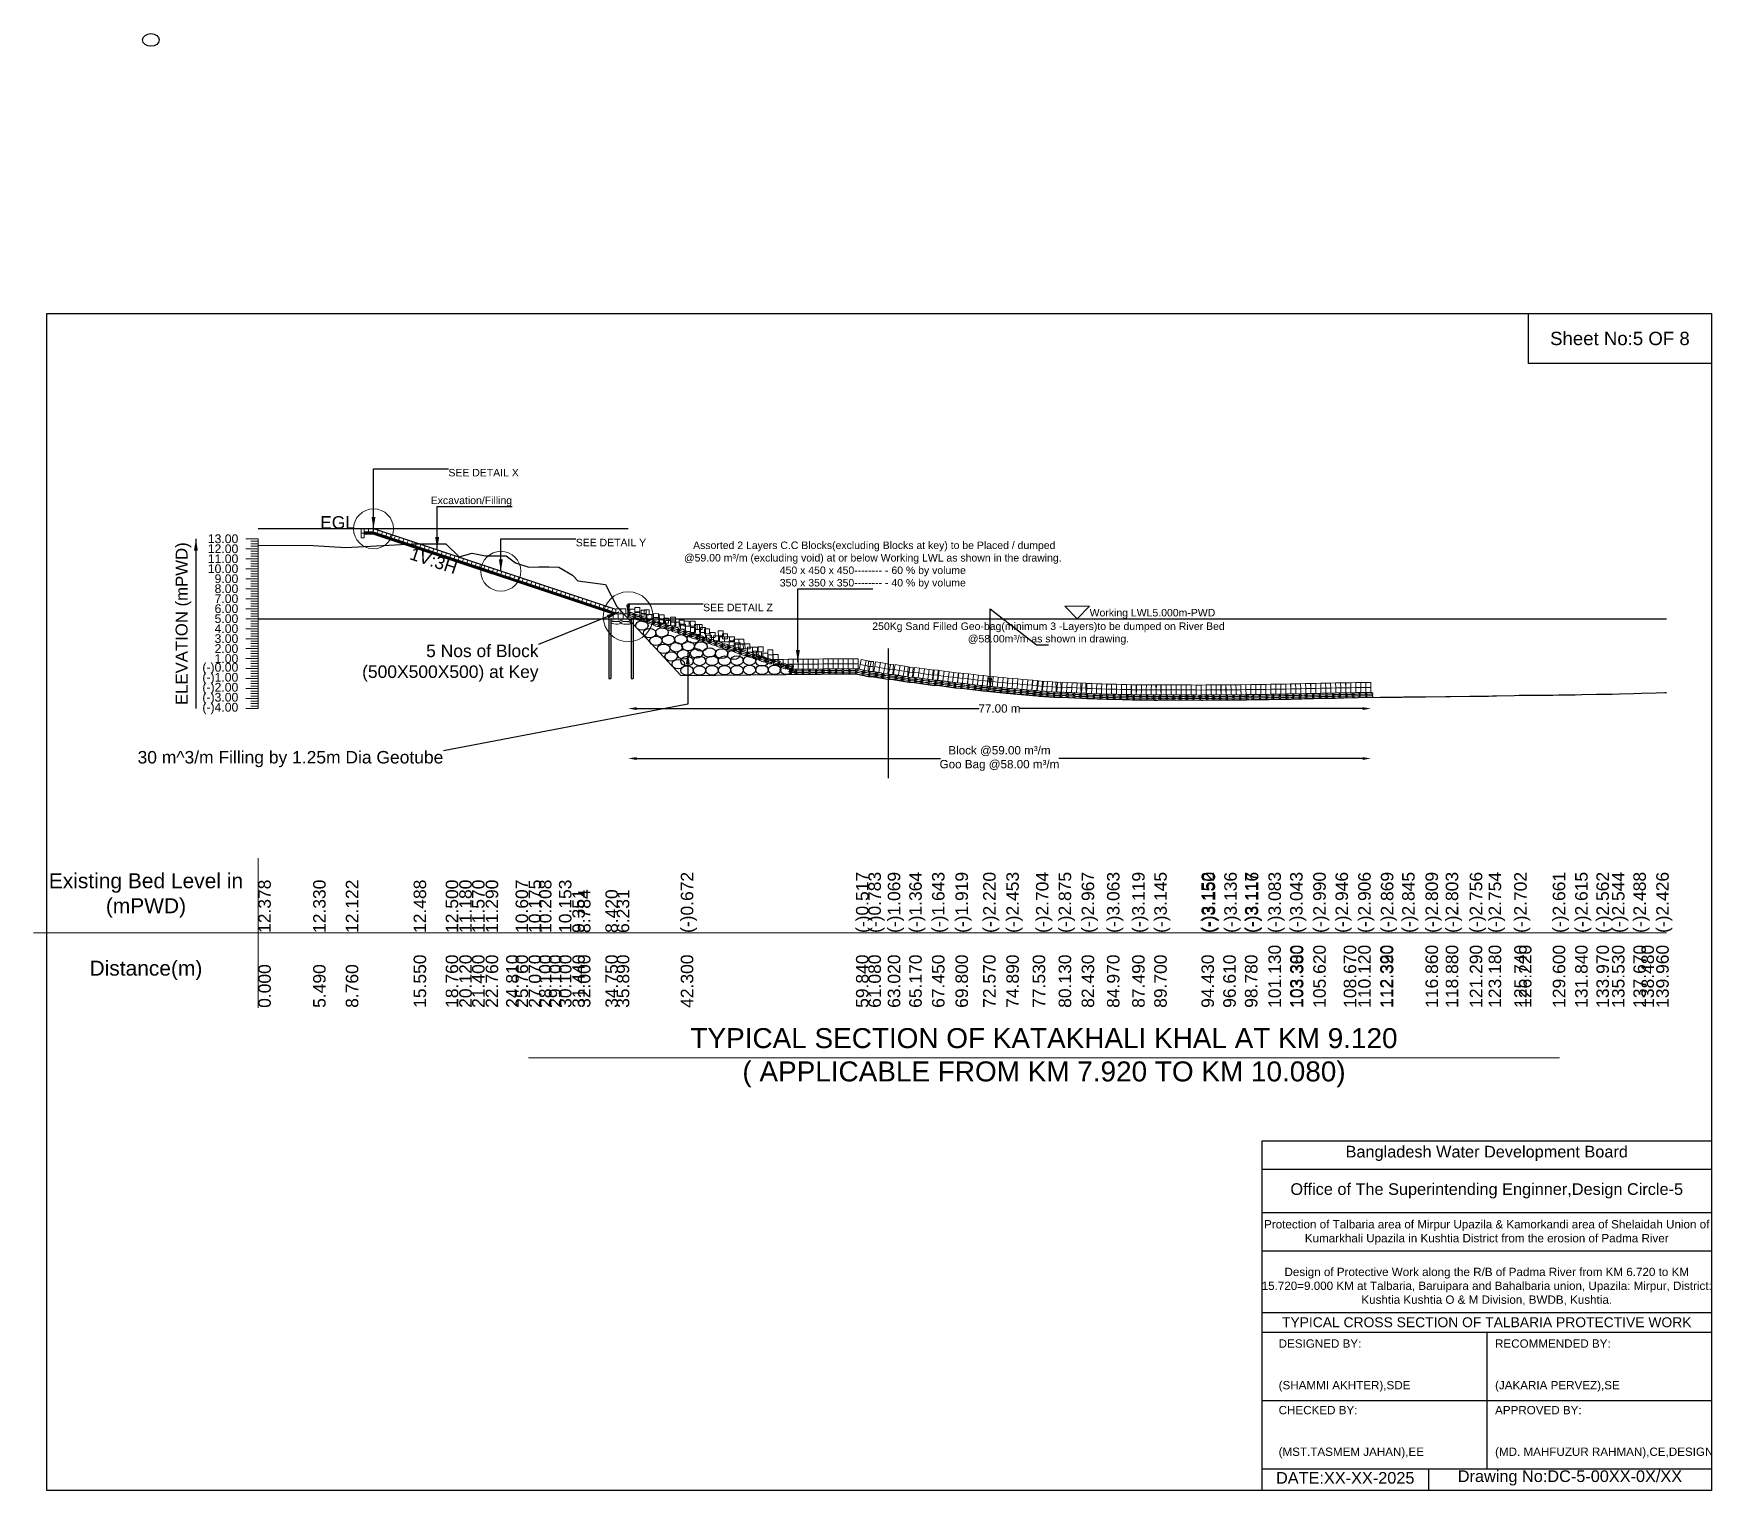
# Model space of a CAD drawing. Header units: inches. Extents: x 89000 to 215021, y -36776 to 1682.
# Drawn here: x 159921 to 170006, y -7071 to 1682 of the extents above; entities that cross this region are included whole.
import ezdxf

# ---------------------------------------------------------------- set-up
doc = ezdxf.new("R2010")
doc.units = ezdxf.units.IN
doc.header["$LTSCALE"] = 7
doc.header["$MEASUREMENT"] = 0
doc.header["$PDMODE"] = 3
for name, color, linetype, lineweight in [('BULLAH', 7, 'Continuous', 25), ('Cross section Data Border', 7, 'Continuous', 9), ('Cross Section Labels', 7, 'Continuous', 9), ('Existing_Bed_Level for Xsection', 7, 'Continuous', 25), ('Long Section Labels', 7, 'Continuous', 9)]:
    doc.layers.add(name, color=color, linetype=linetype, lineweight=lineweight)
doc.layers.add('Constreuction Line', color=160, linetype='Continuous')
doc.layers.add('Geotube', color=7, linetype='Continuous')
doc.styles.get("Standard").update_dxf_attribs({"font": 'arial.ttf'})
doc.dimstyles.new('Appron Lebeling Style', dxfattribs={"dimtxt": 50, "dimasz": 50, "dimexe": 0.18, "dimexo": 0.0625, "dimgap": 0.09, "dimtad": 0, "dimtih": 1, "dimtoh": 1, "dimdec": 4, "dimzin": 0, "dimdsep": 46, "dimtxsty": 'Standard', "dimcen": 0.09, "dimse1": 1, "dimse2": 1, "dimadec": 0, "dimazin": 0, "dimtfac": 1, "dimtdec": 4, "dimtofl": 0, "dimtmove": 0, "dimatfit": 3, "dimfxl": 1, "dimtolj": 1, "dimtzin": 0, "dimarcsym": 0})
doc.dimstyles.get("Standard").update_dxf_attribs({"dimtxt": 0.18, "dimasz": 0.18, "dimexe": 0.18, "dimexo": 0.0625, "dimgap": 0.09, "dimtad": 0, "dimtih": 1, "dimtoh": 1, "dimdec": 4, "dimzin": 0, "dimdsep": 46, "dimtxsty": 'Standard', "dimcen": 0.09, "dimadec": 0, "dimazin": 0, "dimtfac": 1, "dimtdec": 4, "dimtofl": 0, "dimtmove": 0, "dimatfit": 3, "dimfxl": 1, "dimtolj": 1, "dimtzin": 0, "dimarcsym": 0})

msp = doc.modelspace()

# ---------------------------------------------------------------- texts
at = {"attachment_point": 5}
for s, insert, char_height in [('Sheet No:5 OF 8', (169450, -150), 80), ('Bangladesh Water Development Board', (168650, -5046), 70)]:
    msp.add_mtext(s, dxfattribs=dict(at, insert=insert, char_height=char_height))
for s, insert, char_height, width, attachment_point in [('Office of The Superintending Enginner,Design Circle-5', (168650, -5271), 70, 2349.20191, 5), ('Protection of Talbaria area of Mirpur Upazila & Kamorkandi area of Shelaidah Union of Kumarkhali Upazila in Kushtia District from the erosion of Padma River', (168650, -5521), 50, 2800, 5), ('Design of Protective Work along the R/B of Padma River from KM 6.720 to KM 15.720=9.000 KM at Talbaria, Baruipara and Bahalbaria union, Upazila: Mirpur, District: Kushtia Kushtia O & M Division, BWDB, Kushtia.', (168650, -5846), 50, 2700, 5), ('TYPICAL CROSS SECTION OF TALBARIA PROTECTIVE WORK', (168650, -6061), 59.5765532, 2800, 5), ('DESIGNED BY:^J^J^J(SHAMMI AKHTER),SDE', (167400, -6321), 50, 1400, 4), ('RECOMMENDED BY:^J^J^J(JAKARIA PERVEZ),SE', (168700, -6321), 50, 1400, 4), ('CHECKED BY:^J^J^J(MST.TASMEM JAHAN),EE', (167400, -6721), 50, 1400, 4), ('APPROVED BY:^J^J^J(MD. MAHFUZUR RAHMAN),CE,DESIGN', (168700, -6721), 50, 1400, 4), ('Drawing No:DC-5-00XX-0X/XX', (169150, -6996), 70, 2200, 5), ('DATE:XX-XX-2025', (167800, -6996), 70, 1400, 5)]:
    msp.add_mtext(s, dxfattribs=dict(insert=insert, char_height=char_height, width=width, attachment_point=attachment_point))
at = {"layer": 'Cross section Data Border', "char_height": 90, "width": 1200, "attachment_point": 5}
for s, insert in [('Existing Bed Level in (mPWD)', (160595.69141, -3496.44145)), ('Distance(m)', (160595.69141, -3946.44145))]:
    msp.add_mtext(s, dxfattribs=dict(at, insert=insert))
at = {"layer": 'Cross Section Labels'}
for s, insert, char_height, attachment_point in [('SEE DETAIL X', (162412.67646, -933.25538), 45, 1), ('Excavation/Filling', (162795.17646, -1158.25538), 45, 9), ('EGL', (161851.75546, -1293.25538), 75, 9), ('SEE DETAIL Y', (163177.67646, -1353.25538), 45, 1), (' Assorted 2 Layers C.C Blocks(excluding Blocks at key) to be Placed / dumped^J@59.00 m³/m (excluding void) at or below Working LWL as shown in the drawing.^J450 x 450 x 450-------- - 60 % by volume^J350 x 350 x 350-------- - 40 % by volume', (164962.09827, -1653.25538), 45, 8), ('SEE DETAIL Z', (163942.67646, -1743.25538), 45, 1), ('Working LWL5.000m-PWD', (166264.67646, -1833.25538), 45, 7), ('250Kg Sand Filled Geo-bag(minimum 3 -Layers)to be dumped on River Bed^J@58.00m³/m as shown in drawing.', (166017.38247, -1989.4705), 45, 8), ('5 Nos of Block ^J(500X500X500) at Key', (162954.19519, -1989.10226), 75, 3), ('30 m^ 3/m Filling by 1.25m Dia Geotube ', (162382.23399, -2628.13694), 75, 3), ('TYPICAL SECTION OF KATAKHALI KHAL AT KM 9.120^J( APPLICABLE FROM KM 7.920 TO KM 10.080)', (165990.44853, -4471.44145), 120, 5)]:
    msp.add_mtext(s, dxfattribs=dict(at, insert=insert, char_height=char_height, attachment_point=attachment_point))
at = {"layer": 'Cross Section Labels', "insert": (162335.68962, -1449.21588), "char_height": 75, "attachment_point": 2, "rotation": 341.565051177}
msp.add_mtext('1V:3H', dxfattribs=at)
at = {"layer": 'Long Section Labels', "rotation": 90}
for s, insert, char_height, attachment_point in [('ELEVATION (mPWD)', (160820.69141, -1863.25538), 72, 5), ('12.378', (161270.69141, -3721.44145), 75, 1), ('12.330', (161600.09141, -3721.44145), 75, 1), ('12.122', (161796.29141, -3721.44145), 75, 1), ('12.488', (162203.69141, -3721.44145), 75, 1), ('12.500', (162396.29141, -3721.44145), 75, 1), ('11.180', (162477.89141, -3721.44145), 75, 1), ('11.570', (162554.69141, -3721.44145), 75, 1), ('11.290', (162636.29141, -3721.44145), 75, 1), ('11.290', (162636.29141, -3721.44145), 75, 1), ('10.607', (162816.29141, -3721.44145), 75, 1), ('10.175', (162894.89141, -3721.44145), 75, 1), ('10.208', (162956.69141, -3721.44145), 75, 1), ('10.208', (162956.69141, -3721.44145), 75, 1), ('10.153', (163076.69141, -3721.44145), 75, 1), ('(-)0.672', (163808.69141, -3721.44145), 75, 1), ('(-)0.517', (164861.09141, -3721.44145), 75, 1), ('(-)0.783', (164935.49141, -3721.44145), 75, 1), ('(-)1.069', (165051.89141, -3721.44145), 75, 1), ('(-)1.364', (165180.89141, -3721.44145), 75, 1), ('(-)1.643', (165317.69141, -3721.44145), 75, 1), ('(-)1.919', (165458.69141, -3721.44145), 75, 1), ('(-)2.220', (165624.89141, -3721.44145), 75, 1), ('(-)2.453', (165764.09141, -3721.44145), 75, 1), ('(-)2.704', (165942.29141, -3721.44145), 75, 1), ('(-)2.875', (166078.49141, -3721.44145), 75, 1), ('(-)2.967', (166216.49141, -3721.44145), 75, 1), ('(-)3.063', (166368.89141, -3721.44145), 75, 1), ('(-)3.119', (166520.09141, -3721.44145), 75, 1), ('(-)3.145', (166652.69141, -3721.44145), 75, 1), ('(-)3.145', (166652.69141, -3721.44145), 75, 1), ('(-)3.152', (166936.49141, -3721.44145), 75, 1), ('(-)3.150', (166943.69141, -3721.44145), 75, 1), ('(-)3.136', (167073.29141, -3721.44145), 75, 1), ('(-)3.117', (167197.49141, -3721.44145), 75, 1), ('(-)3.116', (167202.29141, -3721.44145), 75, 1), ('(-)3.116', (167202.29141, -3721.44145), 75, 1), ('(-)3.083', (167338.49141, -3721.44145), 75, 1), ('(-)3.043', (167468.69141, -3721.44145), 75, 1), ('(-)3.043', (167468.69141, -3721.44145), 75, 1), ('(-)2.990', (167607.89141, -3721.44145), 75, 1), ('(-)2.946', (167741.69141, -3721.44145), 75, 1), ('(-)2.946', (167741.69141, -3721.44145), 75, 1), ('(-)2.906', (167877.89141, -3721.44145), 75, 1), ('(-)2.869', (168014.09141, -3721.44145), 75, 1), ('(-)2.845', (168141.89141, -3721.44145), 75, 1), ('(-)2.809', (168282.29141, -3721.44145), 75, 1), ('(-)2.803', (168403.49141, -3721.44145), 75, 1), ('(-)2.756', (168548.09141, -3721.44145), 75, 1), ('(-)2.754', (168661.49141, -3721.44145), 75, 1), ('(-)2.702', (168815.09141, -3721.44145), 75, 1), ('(-)2.661', (169046.69141, -3721.44145), 75, 1), ('(-)2.615', (169181.09141, -3721.44145), 75, 1), ('(-)2.562', (169308.89141, -3721.44145), 75, 1), ('(-)2.544', (169402.49141, -3721.44145), 75, 1), ('(-)2.488', (169530.89141, -3721.44145), 75, 1), ('(-)2.426', (169668.29141, -3721.44145), 75, 1), ('9.351', (163157.09141, -3721.44145), 75, 1), ('8.784', (163190.69141, -3721.44145), 75, 1), ('8.420', (163355.69141, -3721.44145), 75, 1), ('6.231', (163424.09141, -3721.44145), 75, 1), ('101.130', (167338.49141, -4171.44145), 75, 1), ('103.300', (167468.69141, -4171.44145), 75, 1), ('103.380', (167473.49141, -4171.44145), 75, 1), ('105.620', (167607.89141, -4171.44145), 75, 1), ('108.670', (167790.89141, -4171.44145), 75, 1), ('110.120', (167877.89141, -4171.44145), 75, 1), ('112.320', (168009.89141, -4171.44145), 75, 1), ('112.390', (168014.09141, -4171.44145), 75, 1), ('116.860', (168282.29141, -4171.44145), 75, 1), ('118.880', (168403.49141, -4171.44145), 75, 1), ('121.290', (168548.09141, -4171.44145), 75, 1), ('123.180', (168661.49141, -4171.44145), 75, 1), ('125.740', (168815.09141, -4171.44145), 75, 1), ('126.220', (168843.89141, -4171.44145), 75, 1), ('129.600', (169046.69141, -4171.44145), 75, 1), ('131.840', (169181.09141, -4171.44145), 75, 1), ('133.970', (169308.89141, -4171.44145), 75, 1), ('135.530', (169402.49141, -4171.44145), 75, 1), ('137.670', (169530.89141, -4171.44145), 75, 1), ('138.480', (169579.49141, -4171.44145), 75, 1), ('139.960', (169668.29141, -4171.44145), 75, 1), ('0.000', (161270.69141, -4171.44145), 75, 1), ('5.490', (161600.09141, -4171.44145), 75, 1), ('8.760', (161796.29141, -4171.44145), 75, 1), ('15.550', (162203.69141, -4171.44145), 75, 1), ('18.760', (162396.29141, -4171.44145), 75, 1), ('20.120', (162477.89141, -4171.44145), 75, 1), ('21.400', (162554.69141, -4171.44145), 75, 1), ('22.760', (162636.29141, -4171.44145), 75, 1), ('24.810', (162759.29141, -4171.44145), 75, 1), ('25.760', (162816.29141, -4171.44145), 75, 1), ('27.070', (162894.89141, -4171.44145), 75, 1), ('28.100', (162956.69141, -4171.44145), 75, 1), ('29.100', (163016.69141, -4171.44145), 75, 1), ('30.100', (163076.69141, -4171.44145), 75, 1), ('31.440', (163157.09141, -4171.44145), 75, 1), ('32.000', (163190.69141, -4171.44145), 75, 1), ('34.750', (163355.69141, -4171.44145), 75, 1), ('35.890', (163424.09141, -4171.44145), 75, 1), ('42.300', (163808.69141, -4171.44145), 75, 1), ('59.840', (164861.09141, -4171.44145), 75, 1), ('61.080', (164935.49141, -4171.44145), 75, 1), ('63.020', (165051.89141, -4171.44145), 75, 1), ('65.170', (165180.89141, -4171.44145), 75, 1), ('67.450', (165317.69141, -4171.44145), 75, 1), ('69.800', (165458.69141, -4171.44145), 75, 1), ('72.570', (165624.89141, -4171.44145), 75, 1), ('74.890', (165764.09141, -4171.44145), 75, 1), ('77.530', (165922.49141, -4171.44145), 75, 1), ('80.130', (166078.49141, -4171.44145), 75, 1), ('82.430', (166216.49141, -4171.44145), 75, 1), ('84.970', (166368.89141, -4171.44145), 75, 1), ('87.490', (166520.09141, -4171.44145), 75, 1), ('89.700', (166652.69141, -4171.44145), 75, 1), ('94.430', (166936.49141, -4171.44145), 75, 1), ('96.610', (167067.29141, -4171.44145), 75, 1), ('98.780', (167197.49141, -4171.44145), 75, 1)]:
    msp.add_mtext(s, dxfattribs=dict(at, insert=insert, char_height=char_height, attachment_point=attachment_point))
at = {"layer": 'Long Section Labels', "char_height": 52.5, "attachment_point": 6}
for s, insert in [('13.00', (161150.69141, -1353.25538)), ('12.00', (161150.69141, -1413.25538)), ('11.00', (161150.69141, -1473.25538)), ('10.00', (161150.69141, -1533.25538)), ('9.00', (161150.69141, -1593.25538)), ('8.00', (161150.69141, -1653.25538)), ('7.00', (161150.69141, -1713.25538)), ('5.00', (161150.69141, -1833.25538)), ('6.00', (161150.69141, -1773.25538)), ('4.00', (161150.69141, -1893.25538)), ('3.00', (161150.69141, -1953.25538)), ('2.00', (161150.69141, -2013.25538)), ('(-)0.00', (161150.69141, -2133.25538)), ('1.00', (161150.69141, -2073.25538)), ('(-)1.00', (161150.69141, -2193.25538)), ('(-)2.00', (161150.69141, -2253.25538)), ('(-)3.00', (161150.69141, -2313.25538)), ('(-)4.00', (161150.69141, -2373.25538))]:
    msp.add_mtext(s, dxfattribs=dict(at, insert=insert))

# ---------------------------------------------------------------- blocks, each defined once
blk = doc.blocks.new('*D1')
at = {"layer": 'Cross Section Labels', "color": 0, "lineweight": -2, "transparency": 16777216}
for p, q in [((163543, -2373), (165601, -2373)), ((167904, -2373), (165846, -2373))]:
    blk.add_line(p, q, dxfattribs=at)
at = {"layer": 'Cross Section Labels', "color": 0, "transparency": 16777216}
for points in [[(163543, -2365), (163543, -2382), (163493, -2373)], [(167904, -2365), (167904, -2382), (167954, -2373)]]:
    blk.add_solid(points, dxfattribs=at)
at = {"layer": 'Defpoints', "color": 0, "transparency": 16777216}
for p in [(163493, -1833), (167954, -2306), (167954, -2373)]:
    blk.add_point(p, dxfattribs=at)
at = {"layer": 'Cross Section Labels', "color": 0, "transparency": 16777216, "insert": (165723, -2373), "char_height": 50, "attachment_point": 5}
blk.add_mtext('\\A1;77.00 m', dxfattribs=at)
blk = doc.blocks.new('*D2')
at = {"layer": 'Cross Section Labels', "color": 0, "lineweight": -2, "transparency": 16777216}
for p, q in [((163543, -2673), (165368, -2673)), ((167904, -2673), (166079, -2673))]:
    blk.add_line(p, q, dxfattribs=at)
at = {"layer": 'Cross Section Labels', "color": 0, "transparency": 16777216}
for points in [[(163543, -2665), (163543, -2682), (163493, -2673)], [(167904, -2665), (167904, -2682), (167954, -2673)]]:
    blk.add_solid(points, dxfattribs=at)
at = {"layer": 'Defpoints', "color": 0, "transparency": 16777216}
for p in [(163493, -1833), (167954, -2306), (167954, -2673)]:
    blk.add_point(p, dxfattribs=at)
at = {"layer": 'Cross Section Labels', "color": 0, "transparency": 16777216, "insert": (165723, -2673), "char_height": 50, "attachment_point": 5}
blk.add_mtext('\\A1;Block @59.00 m³/m ^JGoo Bag @58.00 m³/m ', dxfattribs=at)

# ---------------------------------------------------------------- dimensions: what is measured, and where the dimension line sits
at = {"layer": 'Cross Section Labels'}
for base, text, picture, middle in [((167954.22651, -2373.25538), '77.00 m', '*D1', (165723.45148, -2373.25538)), ((167954.22651, -2673.25538), 'Block @59.00 m³/m ^JGoo Bag @58.00 m³/m ', '*D2', (165723.45148, -2673.25538))]:
    dim = msp.add_linear_dim(base=base, p1=(163492.67646, -1833.25538), p2=(167954.22651, -2306.40096), text=text, dimstyle='Appron Lebeling Style', dxfattribs=at)
    dim.commit()
    dim.dimension.update_dxf_attribs({"geometry": picture, "text_midpoint": middle})

# ---------------------------------------------------------------- linework, layer by layer
for points in [[(160000, 0), (170000, 0), (170000, -7071), (160000, -7071)], [(168900, 0), (170000, 0), (170000, -300), (168900, -300)]]:
    msp.add_lwpolyline(points, close=True)
for points in [[(167300, -7071), (167300, -4971), (170000, -4971)], [(167300, -5141), (170000, -5141)], [(167300, -5401), (170000, -5401)], [(167300, -5631), (170000, -5631)], [(167300, -6001), (170000, -6001)], [(167300, -6121), (170000, -6121)], [(168650, -6121), (168650, -6941)], [(167300, -6531), (170000, -6531)], [(167300, -6941), (170000, -6941)], [(168300, -6941), (168300, -7071)]]:
    msp.add_lwpolyline(points)
at = {"layer": 'BULLAH'}
for p, q in [((163376.08367, -1833.25538), (163376.08367, -2193.25538)), ((163388.08367, -1833.25538), (163388.08367, -2193.25538)), ((163509.82944, -1833.25538), (163509.82944, -2193.25538)), ((163521.82944, -1833.25538), (163521.82944, -2193.25538)), ((163376.08367, -2193.25538), (163388.08367, -2193.25538)), ((163509.82944, -2193.25538), (163521.82944, -2193.25538))]:
    msp.add_line(p, q, dxfattribs=at)
at = {"layer": 'Constreuction Line'}
msp.add_line((165054.01477, -2012.04609), (165054.01477, -2792.04609), dxfattribs=at)
for p in [(161270.69141, -1833.25538), (163402.67646, -1833.25538), (163432.67646, -1833.25538)]:
    msp.add_point(p, dxfattribs=at)
at = {"layer": 'Cross section Data Border'}
for points in [[(161270.69141, -3271.44145), (161270.69141, -4171.44145)], [(159920.69141, -3721.44145), (169729.62656, -3721.44145)]]:
    msp.add_lwpolyline(points, dxfattribs=at)
at = {"layer": 'Cross Section Labels'}
msp.add_lwpolyline([(166189.67646, -1833.25538), (166264.67646, -1758.25538), (166114.67646, -1758.25538)], close=True, dxfattribs=at)
msp.add_lwpolyline([(162894.44853, -4471.44145), (165990.44853, -4471.44145), (169086.44853, -4471.44145)], dxfattribs=at)
for centre, radius in [((161962.67646, -1293.25538), 120), ((162727.67646, -1548.25538), 120), ((163492.67646, -1821.25538), 150)]:
    msp.add_circle(centre, radius, dxfattribs=at)
at = {"layer": 'Existing_Bed_Level for Xsection'}
for points in [[(163492.67646, -1293.25538), (161270.69141, -1293.25538)], [(163417.67646, -1778.25538), (161965.44756, -1294.17908), (161962.67646, -1293.25538), (161959.75546, -1293.25538), (161905.75546, -1293.25538)], [(161270.69141, -1390.57538), (161600.09141, -1393.45538), (161796.29141, -1405.93538), (162203.69141, -1383.97538), (162396.29141, -1383.25538), (162477.89141, -1462.45538), (162554.69141, -1439.05538), (162636.29141, -1455.85538), (162759.29141, -1455.85538), (162816.29141, -1496.83538), (162894.89141, -1522.75538), (162956.69141, -1520.77538), (163016.69141, -1520.77538), (163076.69141, -1524.07538), (163157.09141, -1572.19538), (163190.69141, -1606.21538), (163355.69141, -1628.05538), (163424.09141, -1759.39538), (163808.69141, -2173.57538), (164861.09141, -2164.27538), (164935.49141, -2180.23538), (164967.29141, -2181.61538), (165051.89141, -2197.39538), (165083.69141, -2199.01538), (165180.89141, -2215.09538), (165211.49141, -2216.89538), (165317.69141, -2231.83538), (165347.69141, -2233.63538), (165458.69141, -2248.39538), (165486.89141, -2251.03538), (165513.29141, -2253.61538), (165624.89141, -2266.45538), (165649.49141, -2268.67538), (165764.09141, -2280.43538), (165786.89141, -2282.29538), (165807.89141, -2284.03538), (165922.49141, -2293.99538), (165942.29141, -2295.49538), (165961.49141, -2298.31538), (166078.49141, -2305.75538), (166095.89141, -2305.15538), (166216.49141, -2311.27538), (166232.69141, -2310.61538), (166248.89141, -2312.41538), (166368.89141, -2317.03538), (166383.29141, -2317.27538), (166397.09141, -2317.39538), (166520.09141, -2320.39538), (166532.09141, -2320.45538), (166652.69141, -2321.95538), (166662.29141, -2321.95538), (166672.49141, -2321.83538), (166682.09141, -2321.65538), (166691.69141, -2321.53538), (166936.49141, -2322.37538), (166943.69141, -2322.25538), (167067.29141, -2321.53538), (167073.29141, -2321.41538), (167197.49141, -2320.27538), (167202.29141, -2320.21538), (167206.49141, -2320.21538), (167338.49141, -2318.23538), (167468.69141, -2315.83538), (167471.09141, -2315.83538), (167473.49141, -2315.89538), (167607.89141, -2312.65538), (167609.09141, -2312.71538), (167741.69141, -2310.01538), (167742.29141, -2310.01538), (167790.89141, -2309.05538), (167877.89141, -2307.61538), (168009.89141, -2305.51538), (168014.09141, -2305.39538), (168141.89141, -2303.95538), (168149.09141, -2303.71538), (168156.89141, -2303.35538), (168282.29141, -2301.79538), (168403.49141, -2301.43538), (168417.89141, -2300.65538), (168432.29141, -2299.75538), (168548.09141, -2298.61538), (168661.49141, -2298.49538), (168683.69141, -2297.17538), (168707.69141, -2295.85538), (168815.09141, -2295.37538), (168843.89141, -2293.69538), (169046.69141, -2292.91538), (169082.09141, -2290.87538), (169181.09141, -2290.15538), (169221.29141, -2288.23538), (169308.89141, -2286.97538), (169402.49141, -2285.89538), (169446.89141, -2284.09538), (169530.89141, -2282.53538), (169579.49141, -2280.67538), (169668.29141, -2278.81538), (169719.29141, -2277.55538), (169729.62656, -2277.2915)], [(161905.75546, -1311.25538), (161959.75546, -1311.25538), (163417.67646, -1797.22905)], [(161905.75546, -1317.25538), (161958.78179, -1317.25538), (163416.78179, -1803.25538)], [(161905.75546, -1323.25538), (161957.80813, -1323.25538), (163402.67646, -1804.87816)], [(161270.69141, -1833.25538), (169729.62656, -1833.25538)]]:
    msp.add_lwpolyline(points, dxfattribs=at)
at = {"layer": 'Geotube'}
for centre, major_axis in [((160625.95117, 1644.41835), (-50, 0)), ((163574.68327, -1874.57373), (-37.5, 0)), ((163621.19141, -1919.68827), (-37.5, 0)), ((163696.19141, -1915.82131), (-37.5, 0)), ((163658.69141, -1966.09179), (-37.5, 0)), ((163705.97412, -2014.27897), (-37.5, 0)), ((163733.69141, -1960.93585), (-37.5, 0)), ((163780.94918, -2004.86563), (-37.5, 0)), ((163808.69141, -1957.71337), (-37.5, 0)), ((163853.17633, -1998.19783), (-37.5, 0)), ((163883.69141, -1952.56736), (-37.5, 0)), ((163902.63631, -2041.73458), (-37.5, 0)), ((163929.72155, -2000.52883), (-37.5, 0)), ((163979.57397, -2036.24346), (-37.5, 0)), ((164053.76394, -2043.30348), (-37.5, 0)), ((163750.33105, -2060.16908), (-37.5, 0)), ((163793.90298, -2106.45137), (-37.5, 0)), ((163824.91356, -2047.61793), (-37.5, 0)), ((163846.19141, -2087.73216), (-37.5, 0)), ((163846.19141, -2144.7345), (-37.5, 0)), ((163921.19141, -2087.05274), (-37.5, 0)), ((163921.19141, -2144.05508), (-37.5, 0)), ((163996.19141, -2086.37332), (-37.5, 0)), ((163996.19141, -2143.37566), (-37.5, 0)), ((164071.19141, -2085.6939), (-37.5, 0)), ((164071.19141, -2142.69624), (-37.5, 0)), ((164126.38363, -2050.36347), (-37.5, 0)), ((164146.19141, -2085.01448), (-37.5, 0)), ((164146.19141, -2142.01682), (-37.5, 0)), ((164221.19141, -2085.01448), (-37.5, 0)), ((164221.19141, -2141.3374), (-37.5, 0)), ((164296.19141, -2090.06736), (-37.5, 0)), ((164296.19141, -2140.65798), (-37.5, 0)), ((164371.19141, -2139.97856), (-37.5, 0)), ((164443.94771, -2139.97856), (-37.5, 0))]:
    msp.add_ellipse(centre, major_axis=major_axis, ratio=0.76, dxfattribs=at)
at = {"layer": 'Long Section Labels'}
for points in [[(161905.75546, -1293.25538), (161887.75546, -1293.25538), (161887.75546, -1320.25538), (161905.75546, -1320.25538)], [(161932.75546, -1293.25538), (161905.75546, -1293.25538), (161905.75546, -1311.25538), (161932.75546, -1311.25538)], [(161959.75546, -1293.25538), (161932.75546, -1293.25538), (161932.75546, -1311.25538), (161959.75546, -1311.25538)], [(161991.06201, -1302.71723), (161965.44756, -1294.17908), (161959.75546, -1311.25538), (161985.36991, -1319.79353)], [(162016.67646, -1311.25538), (161991.06201, -1302.71723), (161985.36991, -1319.79353), (162010.98436, -1328.33168)], [(161905.75546, -1320.25538), (161887.75546, -1320.25538), (161887.75546, -1347.25538), (161905.75546, -1347.25538)], [(162042.2909, -1319.79353), (162016.67646, -1311.25538), (162010.98436, -1328.33168), (162036.5988, -1336.86983)], [(162067.90535, -1328.33168), (162042.2909, -1319.79353), (162036.5988, -1336.86983), (162062.21325, -1345.40798)], [(162093.5198, -1336.86983), (162067.90535, -1328.33168), (162062.21325, -1345.40798), (162087.8277, -1353.94613)], [(162119.13425, -1345.40798), (162093.5198, -1336.86983), (162087.8277, -1353.94613), (162113.44215, -1362.48428)], [(162144.7487, -1353.94613), (162119.13425, -1345.40798), (162113.44215, -1362.48428), (162139.0566, -1371.02243)], [(162170.36315, -1362.48428), (162144.7487, -1353.94613), (162139.0566, -1371.02243), (162164.67105, -1379.56058)], [(162195.9776, -1371.02243), (162170.36315, -1362.48428), (162164.67105, -1379.56058), (162190.2855, -1388.09873)], [(162221.59205, -1379.56058), (162195.9776, -1371.02243), (162190.2855, -1388.09873), (162215.89995, -1396.63688)], [(162247.2065, -1388.09873), (162221.59205, -1379.56058), (162215.89995, -1396.63688), (162241.5144, -1405.17503)], [(162272.82095, -1396.63688), (162247.2065, -1388.09873), (162241.5144, -1405.17503), (162267.12885, -1413.71318)], [(162298.43539, -1405.17503), (162272.82095, -1396.63688), (162267.12885, -1413.71318), (162292.74329, -1422.25133)], [(162324.04984, -1413.71318), (162298.43539, -1405.17503), (162292.74329, -1422.25133), (162318.35774, -1430.78948)], [(162349.66429, -1422.25133), (162324.04984, -1413.71318), (162318.35774, -1430.78948), (162343.97219, -1439.32763)], [(162375.27874, -1430.78948), (162349.66429, -1422.25133), (162343.97219, -1439.32763), (162369.58664, -1447.86578)], [(162400.89319, -1439.32763), (162375.27874, -1430.78948), (162369.58664, -1447.86578), (162395.20109, -1456.40392)], [(162426.50764, -1447.86578), (162400.89319, -1439.32763), (162395.20109, -1456.40392), (162420.81554, -1464.94207)], [(162452.12209, -1456.40392), (162426.50764, -1447.86578), (162420.81554, -1464.94207), (162446.42999, -1473.48022)], [(162477.73654, -1464.94207), (162452.12209, -1456.40392), (162446.42999, -1473.48022), (162472.04444, -1482.01837)], [(162503.35099, -1473.48022), (162477.73654, -1464.94207), (162472.04444, -1482.01837), (162497.65889, -1490.55652)], [(162528.96544, -1482.01837), (162503.35099, -1473.48022), (162497.65889, -1490.55652), (162523.27334, -1499.09467)], [(162554.57989, -1490.55652), (162528.96544, -1482.01837), (162523.27334, -1499.09467), (162548.88779, -1507.63282)], [(162580.19433, -1499.09467), (162554.57989, -1490.55652), (162548.88779, -1507.63282), (162574.50223, -1516.17097)], [(162605.80878, -1507.63282), (162580.19433, -1499.09467), (162574.50223, -1516.17097), (162600.11668, -1524.70912)], [(162631.42323, -1516.17097), (162605.80878, -1507.63282), (162600.11668, -1524.70912), (162625.73113, -1533.24727)], [(162657.03768, -1524.70912), (162631.42323, -1516.17097), (162625.73113, -1533.24727), (162651.34558, -1541.78542)], [(162682.65213, -1533.24727), (162657.03768, -1524.70912), (162651.34558, -1541.78542), (162676.96003, -1550.32357)], [(162708.26658, -1541.78542), (162682.65213, -1533.24727), (162676.96003, -1550.32357), (162702.57448, -1558.86172)], [(162733.88103, -1550.32357), (162708.26658, -1541.78542), (162702.57448, -1558.86172), (162728.18893, -1567.39987)], [(162759.49548, -1558.86172), (162733.88103, -1550.32357), (162728.18893, -1567.39987), (162753.80338, -1575.93802)], [(162785.10993, -1567.39987), (162759.49548, -1558.86172), (162753.80338, -1575.93802), (162779.41783, -1584.47617)], [(162810.72438, -1575.93802), (162785.10993, -1567.39987), (162779.41783, -1584.47617), (162805.03228, -1593.01432)], [(162836.33882, -1584.47617), (162810.72438, -1575.93802), (162805.03228, -1593.01432), (162830.64672, -1601.55247)], [(162861.95327, -1593.01432), (162836.33882, -1584.47617), (162830.64672, -1601.55247), (162856.26117, -1610.09062)], [(162887.56772, -1601.55247), (162861.95327, -1593.01432), (162856.26117, -1610.09062), (162881.87562, -1618.62877)], [(162913.18217, -1610.09062), (162887.56772, -1601.55247), (162881.87562, -1618.62877), (162907.49007, -1627.16692)], [(162938.79662, -1618.62877), (162913.18217, -1610.09062), (162907.49007, -1627.16692), (162933.10452, -1635.70507)], [(162964.41107, -1627.16692), (162938.79662, -1618.62877), (162933.10452, -1635.70507), (162958.71897, -1644.24322)], [(162990.02552, -1635.70507), (162964.41107, -1627.16692), (162958.71897, -1644.24322), (162984.33342, -1652.78137)], [(163015.63997, -1644.24322), (162990.02552, -1635.70507), (162984.33342, -1652.78137), (163009.94787, -1661.31952)], [(163041.25442, -1652.78137), (163015.63997, -1644.24322), (163009.94787, -1661.31952), (163035.56232, -1669.85767)], [(163066.86887, -1661.31952), (163041.25442, -1652.78137), (163035.56232, -1669.85767), (163061.17677, -1678.39582)], [(163092.48332, -1669.85767), (163066.86887, -1661.31952), (163061.17677, -1678.39582), (163086.79122, -1686.93397)], [(163118.09776, -1678.39582), (163092.48332, -1669.85767), (163086.79122, -1686.93397), (163112.40566, -1695.47212)], [(163143.71221, -1686.93397), (163118.09776, -1678.39582), (163112.40566, -1695.47212), (163138.02011, -1704.01027)], [(163169.32666, -1695.47212), (163143.71221, -1686.93397), (163138.02011, -1704.01027), (163163.63456, -1712.54842)], [(163194.94111, -1704.01027), (163169.32666, -1695.47212), (163163.63456, -1712.54842), (163189.24901, -1721.08656)], [(163220.55556, -1712.54842), (163194.94111, -1704.01027), (163189.24901, -1721.08656), (163214.86346, -1729.62471)], [(163246.17001, -1721.08656), (163220.55556, -1712.54842), (163214.86346, -1729.62471), (163240.47791, -1738.16286)], [(163271.78446, -1729.62471), (163246.17001, -1721.08656), (163240.47791, -1738.16286), (163266.09236, -1746.70101)], [(163297.39891, -1738.16286), (163271.78446, -1729.62471), (163266.09236, -1746.70101), (163291.70681, -1755.23916)], [(163323.01336, -1746.70101), (163297.39891, -1738.16286), (163291.70681, -1755.23916), (163317.32126, -1763.77731)], [(163348.62781, -1755.23916), (163323.01336, -1746.70101), (163317.32126, -1763.77731), (163342.93571, -1772.31546)], [(163374.24225, -1763.77731), (163348.62781, -1755.23916), (163342.93571, -1772.31546), (163368.55015, -1780.85361)], [(163399.8567, -1772.31546), (163374.24225, -1763.77731), (163368.55015, -1780.85361), (163394.1646, -1789.39176)], [(163432.67646, -1803.25538), (163402.67646, -1803.25538), (163402.67646, -1833.25538), (163432.67646, -1833.25538)], [(163447.67646, -1773.25538), (163417.67646, -1773.25538), (163417.67646, -1803.25538), (163447.67646, -1803.25538)], [(163462.67646, -1803.25538), (163432.67646, -1803.25538), (163432.67646, -1833.25538), (163462.67646, -1833.25538)], [(163477.67646, -1773.25538), (163447.67646, -1773.25538), (163447.67646, -1803.25538), (163477.67646, -1803.25538)], [(163492.67646, -1803.25538), (163462.67646, -1803.25538), (163462.67646, -1833.25538), (163492.67646, -1833.25538)], [(163532.8108, -1775.64137), (163502.81197, -1775.90646), (163503.07707, -1805.90529), (163533.0759, -1805.6402)], [(163562.99382, -1765.62226), (163532.99499, -1765.88736), (163533.26009, -1795.88619), (163563.25892, -1795.62109)], [(163563.20043, -1789.00236), (163533.2016, -1789.26746), (163533.4667, -1819.26629), (163563.46553, -1819.00119)], [(163600.49708, -1781.04105), (163570.49825, -1781.30615), (163570.76335, -1811.30498), (163600.76217, -1811.03988)], [(163600.67656, -1801.35191), (163570.67773, -1801.61701), (163570.94283, -1831.61584), (163600.94166, -1831.35074)], [(163617.92717, -1779.28163), (163587.92834, -1779.54673), (163588.19344, -1809.54556), (163618.19227, -1809.28046)], [(163634.63116, -1807.93187), (163604.63233, -1808.19697), (163604.89743, -1838.1958), (163634.89626, -1837.9307)], [(163675.37843, -1802.99145), (163645.3796, -1803.25655), (163645.6447, -1833.25538), (163675.64353, -1832.99028)], [(163709.57243, -1810.50972), (163679.5736, -1810.77482), (163679.8387, -1840.77365), (163709.83753, -1840.50855)], [(163675.58459, -1826.32125), (163645.58577, -1826.58635), (163645.85086, -1856.58518), (163675.84969, -1856.32008)], [(163709.77099, -1832.97848), (163679.77216, -1833.24358), (163680.03726, -1863.2424), (163710.03608, -1862.97731)], [(163734.18755, -1830.39721), (163704.18872, -1830.66231), (163704.45382, -1860.66114), (163734.45265, -1860.39604)], [(163746.32086, -1843.41911), (163716.32203, -1843.6842), (163716.58713, -1873.68303), (163746.58596, -1873.41794)], [(163776.1561, -1824.64153), (163746.15727, -1824.90663), (163746.42237, -1854.90546), (163776.42119, -1854.64036)], [(163778.51199, -1845.17202), (163748.51316, -1845.43712), (163748.77826, -1875.43595), (163778.77708, -1875.17085)], [(163802.38622, -1853.1301), (163772.38739, -1853.3952), (163772.65249, -1883.39403), (163802.65132, -1883.12893)], [(163827.87173, -1841.31782), (163797.8729, -1841.58292), (163798.138, -1871.58174), (163828.13682, -1871.31665)], [(163836.06801, -1865.7772), (163806.06918, -1866.0423), (163806.33428, -1896.04113), (163836.33311, -1895.77603)], [(163858.99291, -1847.30752), (163828.99408, -1847.57262), (163829.25918, -1877.57145), (163859.25801, -1877.30635)], [(163866.11291, -1878.96992), (163836.11408, -1879.23502), (163836.37918, -1909.23384), (163866.37801, -1908.96875)], [(163895.84664, -1848.70599), (163865.84781, -1848.97109), (163866.11291, -1878.96992), (163896.11174, -1878.70482)], [(163897.28208, -1885.54029), (163867.28326, -1885.80539), (163867.54835, -1915.80422), (163897.54718, -1915.53912)], [(163921.63525, -1868.26317), (163891.63642, -1868.52827), (163891.90152, -1898.5271), (163921.90035, -1898.262)], [(163921.90035, -1898.262), (163891.90152, -1898.5271), (163892.16662, -1928.52593), (163922.16545, -1928.26083)], [(163936.50759, -1868.13174), (163906.50876, -1868.39684), (163906.77386, -1898.39567), (163936.77269, -1898.13057)], [(163957.47877, -1885.57935), (163927.47994, -1885.84445), (163927.74504, -1915.84327), (163957.74387, -1915.57818)], [(163957.74387, -1915.57818), (163927.74504, -1915.84327), (163928.01014, -1945.8421), (163958.00896, -1945.57701)], [(163981.45271, -1893.5138), (163951.45389, -1893.77889), (163951.71898, -1923.77772), (163981.71781, -1923.51262)], [(164015.27901, -1915.76128), (163985.28019, -1916.02638), (163985.54528, -1946.02521), (164015.54411, -1945.76011)], [(164063.99613, -1905.45209), (164033.9973, -1905.71719), (164034.2624, -1935.71602), (164064.26123, -1935.45092)], [(163993.55015, -1933.00604), (163963.55132, -1933.27114), (163963.81642, -1963.26997), (163993.81525, -1963.00487)], [(164034.2624, -1935.71602), (164004.26357, -1935.98111), (164004.52867, -1965.97994), (164034.5275, -1965.71484)], [(164071.09655, -1942.70021), (164041.09773, -1942.96531), (164041.36282, -1972.96414), (164071.36165, -1972.69904)], [(164088.96924, -1923.47847), (164058.97042, -1923.74357), (164059.23551, -1953.7424), (164089.23434, -1953.4773)], [(164101.09538, -1942.43511), (164071.09655, -1942.70021), (164071.36165, -1972.69904), (164101.36048, -1972.43394)], [(164128.29103, -1966.36262), (164098.2922, -1966.62772), (164098.5573, -1996.62655), (164128.55612, -1996.36145)], [(164131.09421, -1942.17002), (164101.09538, -1942.43511), (164101.36048, -1972.43394), (164131.35931, -1972.16884)], [(164158.20427, -1956.41302), (164128.20544, -1956.67812), (164128.47054, -1986.67695), (164158.46937, -1986.41185)], [(164165.74145, -1978.87655), (164135.74262, -1979.14165), (164136.00772, -2009.14048), (164166.00655, -2008.87538)], [(164184.17763, -1985.35722), (164154.1788, -1985.62232), (164154.4439, -2015.62114), (164184.44273, -2015.35605)], [(164188.2031, -1956.14792), (164158.20427, -1956.41302), (164158.46937, -1986.41185), (164188.4682, -1986.14675)], [(164194.29916, -1983.76775), (164164.30033, -1984.03284), (164164.56543, -2014.03167), (164194.56426, -2013.76658)], [(164224.29799, -1983.50265), (164194.29916, -1983.76775), (164194.56426, -2013.76658), (164224.56309, -2013.50148)], [(164239.86591, -2004.94679), (164209.86708, -2005.21188), (164210.13218, -2035.21071), (164240.13101, -2034.94562)], [(164269.86474, -2004.68169), (164239.86591, -2004.94679), (164240.13101, -2034.94562), (164270.12984, -2034.68052)], [(164303.84223, -2002.78805), (164273.84341, -2003.05314), (164274.1085, -2033.05197), (164304.10733, -2032.78687)], [(164274.05726, -2027.25311), (164244.05843, -2027.51821), (164244.32353, -2057.51704), (164274.32236, -2057.25194)], [(164293.18229, -2032.88342), (164263.18346, -2033.14852), (164263.44855, -2063.14734), (164293.44738, -2062.88225)], [(164332.28347, -2040.42659), (164302.28464, -2040.69169), (164302.54974, -2070.69052), (164332.54857, -2070.42542)], [(164360.92886, -2020.12064), (164330.93003, -2020.38574), (164331.19513, -2050.38457), (164361.19396, -2050.11947)], [(164361.19396, -2050.11947), (164331.19513, -2050.38457), (164331.46023, -2080.38339), (164361.45906, -2080.1183)], [(164393.18585, -2047.80553), (164363.18702, -2048.07062), (164363.45212, -2078.06945), (164393.45094, -2077.80436)], [(164393.45094, -2077.80436), (164363.45212, -2078.06945), (164363.71721, -2108.06828), (164393.71604, -2107.80318)], [(164423.44977, -2077.53926), (164393.45094, -2077.80436), (164393.71604, -2107.80318), (164423.71487, -2107.53809)], [(164453.4486, -2077.27416), (164423.44977, -2077.53926), (164423.71487, -2107.53809), (164453.7137, -2107.27299)], [(164483.44743, -2077.00906), (164453.4486, -2077.27416), (164453.7137, -2107.27299), (164483.71253, -2107.00789)], [(164483.71253, -2107.00789), (164453.7137, -2107.27299), (164453.9788, -2137.27182), (164483.97763, -2137.00672)], [(164513.44626, -2076.74396), (164483.44743, -2077.00906), (164483.71253, -2107.00789), (164513.71136, -2106.74279)], [(164513.71136, -2106.74279), (164483.71253, -2107.00789), (164483.97763, -2137.00672), (164513.97646, -2136.74162)], [(164543.44509, -2076.47887), (164513.44626, -2076.74396), (164513.71136, -2106.74279), (164543.71019, -2106.47769)], [(164543.71019, -2106.47769), (164513.71136, -2106.74279), (164513.97646, -2136.74162), (164543.97528, -2136.47652)], [(164573.44392, -2076.21377), (164543.44509, -2076.47887), (164543.71019, -2106.47769), (164573.70901, -2106.2126)], [(164573.70901, -2106.2126), (164543.71019, -2106.47769), (164543.97528, -2136.47652), (164573.97411, -2136.21142)], [(164603.44275, -2075.94867), (164573.44392, -2076.21377), (164573.70901, -2106.2126), (164603.70784, -2105.9475)], [(164603.70784, -2105.9475), (164573.70901, -2106.2126), (164573.97411, -2136.21142), (164603.97294, -2135.94633)], [(164633.44157, -2075.68357), (164603.44275, -2075.94867), (164603.70784, -2105.9475), (164633.70667, -2105.6824)], [(164633.70667, -2105.6824), (164603.70784, -2105.9475), (164603.97294, -2135.94633), (164633.97177, -2135.68123)], [(164663.4404, -2075.41847), (164633.44157, -2075.68357), (164633.70667, -2105.6824), (164663.7055, -2105.4173)], [(164663.7055, -2105.4173), (164633.70667, -2105.6824), (164633.97177, -2135.68123), (164663.9706, -2135.41613)], [(164693.43923, -2075.15338), (164663.4404, -2075.41847), (164663.7055, -2105.4173), (164693.70433, -2105.1522)], [(164693.70433, -2105.1522), (164663.7055, -2105.4173), (164663.9706, -2135.41613), (164693.96943, -2135.15103)], [(164723.43806, -2074.88828), (164693.43923, -2075.15338), (164693.70433, -2105.1522), (164723.70316, -2104.88711)], [(164723.70316, -2104.88711), (164693.70433, -2105.1522), (164693.96943, -2135.15103), (164723.96826, -2134.88593)], [(164753.43689, -2074.62318), (164723.43806, -2074.88828), (164723.70316, -2104.88711), (164753.70199, -2104.62201)], [(164753.70199, -2104.62201), (164723.70316, -2104.88711), (164723.96826, -2134.88593), (164753.96709, -2134.62084)], [(164783.43572, -2074.35808), (164753.43689, -2074.62318), (164753.70199, -2104.62201), (164783.70082, -2104.35691)], [(164783.70082, -2104.35691), (164753.70199, -2104.62201), (164753.96709, -2134.62084), (164783.96591, -2134.35574)], [(164813.43455, -2074.09298), (164783.43572, -2074.35808), (164783.70082, -2104.35691), (164813.69964, -2104.09181)], [(164813.69964, -2104.09181), (164783.70082, -2104.35691), (164783.96591, -2134.35574), (164813.96474, -2134.09064)], [(164843.43338, -2073.82789), (164813.43455, -2074.09298), (164813.69964, -2104.09181), (164843.69847, -2103.82671)], [(164843.69847, -2103.82671), (164813.69964, -2104.09181), (164813.96474, -2134.09064), (164843.96357, -2133.82554)], [(164873.4322, -2073.56279), (164843.43338, -2073.82789), (164843.69847, -2103.82671), (164873.6973, -2103.56162)], [(164873.6973, -2103.56162), (164843.69847, -2103.82671), (164843.96357, -2133.82554), (164873.9624, -2133.56045)], [(164915.98419, -2114.07213), (164886.6515, -2107.77979), (164880.35917, -2137.11248), (164909.69186, -2143.40482)], [(164922.27652, -2084.73944), (164892.94384, -2078.44711), (164886.6515, -2107.77979), (164915.98419, -2114.07213)], [(164945.31688, -2120.36446), (164915.98419, -2114.07213), (164909.69186, -2143.40482), (164939.02454, -2149.69715)], [(164951.60921, -2091.03178), (164922.27652, -2084.73944), (164915.98419, -2114.07213), (164945.31688, -2120.36446)], [(164966.44329, -2090.8933), (164936.4715, -2089.59264), (164935.17084, -2119.56443), (164965.14263, -2120.8651)], [(165008.69584, -2097.17576), (164979.20448, -2091.67488), (164973.70361, -2121.16625), (165003.19497, -2126.66712)], [(165038.18721, -2102.67663), (165008.69584, -2097.17576), (165003.19497, -2126.66712), (165032.68633, -2132.16799)], [(165067.67857, -2108.1775), (165038.18721, -2102.67663), (165032.68633, -2132.16799), (165062.1777, -2137.66886)], [(165085.62343, -2108.39632), (165055.66228, -2106.86999), (165054.13596, -2136.83114), (165084.09711, -2138.35746)], [(165125.4313, -2114.08911), (165095.83358, -2109.19269), (165090.93717, -2138.79042), (165120.53489, -2143.68683)], [(165155.02902, -2118.98552), (165125.4313, -2114.08911), (165120.53489, -2143.68683), (165150.13261, -2148.58324)], [(164965.14263, -2120.8651), (164935.17084, -2119.56443), (164933.87018, -2149.53623), (164963.84197, -2150.83689)], [(165003.19497, -2126.66712), (164973.70361, -2121.16625), (164968.20274, -2150.65761), (164997.6941, -2156.15848)], [(165032.68633, -2132.16799), (165003.19497, -2126.66712), (164997.6941, -2156.15848), (165027.18546, -2161.65935)], [(165062.1777, -2137.66886), (165032.68633, -2132.16799), (165027.18546, -2161.65935), (165056.67682, -2167.16022)], [(165084.09711, -2138.35746), (165054.13596, -2136.83114), (165052.60964, -2166.79229), (165082.57078, -2168.31861)], [(165120.53489, -2143.68683), (165090.93717, -2138.79042), (165086.04075, -2168.38814), (165115.63848, -2173.28455)], [(165150.13261, -2148.58324), (165120.53489, -2143.68683), (165115.63848, -2173.28455), (165145.2362, -2178.18096)], [(165179.73033, -2153.47965), (165150.13261, -2148.58324), (165145.2362, -2178.18096), (165174.83392, -2183.07738)], [(165184.62675, -2123.88193), (165155.02902, -2118.98552), (165150.13261, -2148.58324), (165179.73033, -2153.47965)], [(165203.21548, -2155.70381), (165173.26725, -2153.94215), (165171.50559, -2183.89038), (165201.45382, -2185.65204)], [(165204.97714, -2125.75558), (165175.02891, -2123.99392), (165173.26725, -2153.94215), (165203.21548, -2155.70381)], [(165237.9015, -2159.41399), (165208.19402, -2155.2348), (165204.01484, -2184.94228), (165233.72232, -2189.12147)], [(165242.08069, -2129.70651), (165212.37321, -2125.52732), (165208.19402, -2155.2348), (165237.9015, -2159.41399)], [(165267.60898, -2163.59318), (165237.9015, -2159.41399), (165233.72232, -2189.12147), (165263.4298, -2193.30066)], [(165271.78817, -2133.8857), (165242.08069, -2129.70651), (165237.9015, -2159.41399), (165267.60898, -2163.59318)], [(165297.31646, -2167.77237), (165267.60898, -2163.59318), (165263.4298, -2193.30066), (165293.13728, -2197.47985)], [(165301.49565, -2138.06489), (165271.78817, -2133.8857), (165267.60898, -2163.59318), (165297.31646, -2167.77237)], [(165327.02394, -2171.95155), (165297.31646, -2167.77237), (165293.13728, -2197.47985), (165322.84476, -2201.65904)], [(165331.20313, -2142.24407), (165301.49565, -2138.06489), (165297.31646, -2167.77237), (165327.02394, -2171.95155)], [(165352.16476, -2173.1948), (165322.21861, -2171.39803), (165320.42184, -2201.34418), (165350.36799, -2203.14094)], [(165353.96153, -2143.24865), (165324.01538, -2141.45189), (165322.21861, -2171.39803), (165352.16476, -2173.1948)], [(165386.25552, -2177.62995), (165356.51728, -2173.67557), (165352.5629, -2203.41381), (165382.30114, -2207.36819)], [(165390.2099, -2147.89171), (165360.47166, -2143.93733), (165356.51728, -2173.67557), (165386.25552, -2177.62995)], [(165415.99376, -2181.58434), (165386.25552, -2177.62995), (165382.30114, -2207.36819), (165412.03937, -2211.32257)], [(165419.94814, -2151.8461), (165390.2099, -2147.89171), (165386.25552, -2177.62995), (165415.99376, -2181.58434)], [(165445.732, -2185.53872), (165415.99376, -2181.58434), (165412.03937, -2211.32257), (165441.77761, -2215.27696)], [(165449.68638, -2155.80048), (165419.94814, -2151.8461), (165415.99376, -2181.58434), (165445.732, -2185.53872)], [(165475.47023, -2189.4931), (165445.732, -2185.53872), (165441.77761, -2215.27696), (165471.51585, -2219.23134)], [(165479.42462, -2159.75486), (165449.68638, -2155.80048), (165445.732, -2185.53872), (165475.47023, -2189.4931)], [(165503.03904, -2191.6821), (165473.16965, -2188.88582), (165470.37336, -2218.75521), (165500.24276, -2221.5515)], [(165505.83533, -2161.8127), (165475.96593, -2159.01642), (165473.16965, -2188.88582), (165503.03904, -2191.6821)], [(165533.13841, -2194.66628), (165503.28065, -2191.74836), (165500.36274, -2221.60612), (165530.22049, -2224.52404)], [(165536.05633, -2164.80852), (165506.19857, -2161.8906), (165503.28065, -2191.74836), (165533.13841, -2194.66628)], [(165563.94876, -2198.44393), (165534.14538, -2195.01493), (165530.71638, -2224.81832), (165560.51977, -2228.24732)], [(165567.37776, -2168.64054), (165537.57437, -2165.21154), (165534.14538, -2195.01493), (165563.94876, -2198.44393)], [(165593.75215, -2201.87292), (165563.94876, -2198.44393), (165560.51977, -2228.24732), (165590.32316, -2231.67631)], [(165597.18115, -2172.06953), (165567.37776, -2168.64054), (165563.94876, -2198.44393), (165593.75215, -2201.87292)], [(165623.55554, -2205.30191), (165593.75215, -2201.87292), (165590.32316, -2231.67631), (165620.12655, -2235.1053)], [(165626.98454, -2175.49852), (165597.18115, -2172.06953), (165593.75215, -2201.87292), (165623.55554, -2205.30191)], [(165651.93336, -2208.04949), (165622.05478, -2205.35313), (165619.35842, -2235.23171), (165649.237, -2237.92807)], [(165654.62972, -2178.17091), (165624.75114, -2175.47455), (165622.05478, -2205.35313), (165651.93336, -2208.04949)], [(165682.5197, -2211.14643), (165652.67642, -2208.08398), (165649.61397, -2237.92726), (165679.45725, -2240.98972)], [(165685.58215, -2181.30315), (165655.73887, -2178.2407), (165652.67642, -2208.08398), (165682.5197, -2211.14643)], [(165712.36298, -2214.20889), (165682.5197, -2211.14643), (165679.45725, -2240.98972), (165709.30053, -2244.05217)], [(165715.42543, -2184.36561), (165685.58215, -2181.30315), (165682.5197, -2211.14643), (165712.36298, -2214.20889)], [(165742.20626, -2217.27134), (165712.36298, -2214.20889), (165709.30053, -2244.05217), (165739.14381, -2247.11462)], [(165745.26871, -2187.42806), (165715.42543, -2184.36561), (165712.36298, -2214.20889), (165742.20626, -2217.27134)], [(165772.04954, -2220.33379), (165742.20626, -2217.27134), (165739.14381, -2247.11462), (165768.98709, -2250.17707)], [(165775.11199, -2190.49051), (165745.26871, -2187.42806), (165742.20626, -2217.27134), (165772.04954, -2220.33379)], [(165803.13404, -2192.71946), (165773.23337, -2190.2802), (165770.79411, -2220.18086), (165800.69478, -2222.62013)], [(165833.50258, -2195.31974), (165803.61524, -2192.7222), (165801.0177, -2222.60954), (165830.90504, -2225.20708)], [(165863.38991, -2197.91728), (165833.50258, -2195.31974), (165830.90504, -2225.20708), (165860.79238, -2227.80461)], [(165893.27725, -2200.51482), (165863.38991, -2197.91728), (165860.79238, -2227.80461), (165890.67971, -2230.40215)], [(165923.16458, -2203.11236), (165893.27725, -2200.51482), (165890.67971, -2230.40215), (165920.56705, -2232.99969)], [(165952.07186, -2205.37671), (165922.15758, -2203.11048), (165919.89134, -2233.02476), (165949.80562, -2235.29099)], [(165988.05217, -2210.64448), (165958.37062, -2206.285), (165954.01114, -2235.96656), (165983.6927, -2240.32604)], [(166010.69211, -2210.66105), (165980.75259, -2208.7572), (165978.84874, -2238.69673), (166008.78827, -2240.60058)], [(166040.63164, -2212.56489), (166010.69211, -2210.66105), (166008.78827, -2240.60058), (166038.7278, -2242.50442)], [(166070.57117, -2214.46874), (166040.63164, -2212.56489), (166038.7278, -2242.50442), (166068.66732, -2244.40827)], [(166091.66198, -2214.64737), (166061.6798, -2215.68124), (166062.71367, -2245.66342), (166092.69585, -2244.62955)], [(166129.33818, -2216.1361), (166099.37673, -2214.61567), (166097.8563, -2244.57711), (166127.81774, -2246.09754)], [(166159.29962, -2217.65653), (166129.33818, -2216.1361), (166127.81774, -2246.09754), (166157.77919, -2247.61798)], [(166189.26107, -2219.17696), (166159.29962, -2217.65653), (166157.77919, -2247.61798), (166187.74064, -2249.13841)], [(167802.4562, -2218.20927), (167772.46205, -2218.80174), (167773.05453, -2248.79589), (167803.04868, -2248.20342)], [(167832.74277, -2217.75026), (167802.74688, -2218.24674), (167803.24336, -2248.24263), (167833.23925, -2247.74615)], [(167862.73866, -2217.25377), (167832.74277, -2217.75026), (167833.23925, -2247.74615), (167863.23514, -2247.24967)], [(167892.79292, -2216.76685), (167862.79672, -2217.24406), (167863.27393, -2247.24026), (167893.27013, -2246.76305)], [(167922.78912, -2216.28963), (167892.79292, -2216.76685), (167893.27013, -2246.76305), (167923.26634, -2246.28584)], [(167952.78533, -2215.81242), (167922.78912, -2216.28963), (167923.26634, -2246.28584), (167953.26254, -2245.80863)], [(165800.69478, -2222.62013), (165770.79411, -2220.18086), (165768.35484, -2250.08153), (165798.25551, -2252.5208)], [(165830.90504, -2225.20708), (165801.0177, -2222.60954), (165798.42017, -2252.49687), (165828.3075, -2255.09441)], [(165860.79238, -2227.80461), (165830.90504, -2225.20708), (165828.3075, -2255.09441), (165858.19484, -2257.69195)], [(165890.67971, -2230.40215), (165860.79238, -2227.80461), (165858.19484, -2257.69195), (165888.08217, -2260.28949)], [(165920.56705, -2232.99969), (165890.67971, -2230.40215), (165888.08217, -2260.28949), (165917.96951, -2262.88703)], [(165949.80562, -2235.29099), (165919.89134, -2233.02476), (165917.62511, -2262.93904), (165947.53939, -2265.20527)], [(165983.6927, -2240.32604), (165954.01114, -2235.96656), (165949.65166, -2265.64812), (165979.33322, -2270.0076)], [(166008.78827, -2240.60058), (165978.84874, -2238.69673), (165976.94489, -2268.63626), (166006.88442, -2270.5401)], [(166038.7278, -2242.50442), (166008.78827, -2240.60058), (166006.88442, -2270.5401), (166036.82395, -2272.44395)], [(166068.66732, -2244.40827), (166038.7278, -2242.50442), (166036.82395, -2272.44395), (166066.76348, -2274.3478)], [(166092.69585, -2244.62955), (166062.71367, -2245.66342), (166063.74753, -2275.6456), (166093.72971, -2274.61173)], [(166127.81774, -2246.09754), (166097.8563, -2244.57711), (166096.33587, -2274.53856), (166126.29731, -2276.05899)], [(166157.77919, -2247.61798), (166127.81774, -2246.09754), (166126.29731, -2276.05899), (166156.25876, -2277.57942)], [(166187.74064, -2249.13841), (166157.77919, -2247.61798), (166156.25876, -2277.57942), (166186.22021, -2279.09985)], [(166217.70208, -2250.65884), (166187.74064, -2249.13841), (166186.22021, -2279.09985), (166216.18165, -2280.62029)], [(166219.22252, -2220.69739), (166189.26107, -2219.17696), (166187.74064, -2249.13841), (166217.70208, -2250.65884)], [(166240.91704, -2219.6051), (166210.94191, -2220.82631), (166212.16312, -2250.80145), (166242.13825, -2249.58024)], [(166242.13825, -2249.58024), (166212.16312, -2250.80145), (166213.38433, -2280.77658), (166243.35946, -2279.55537)], [(166276.82769, -2252.84603), (166246.8499, -2251.69189), (166245.69575, -2281.66968), (166275.67354, -2282.82382)], [(166277.98183, -2222.86824), (166248.00404, -2221.7141), (166246.8499, -2251.69189), (166276.82769, -2252.84603)], [(166306.80548, -2254.00018), (166276.82769, -2252.84603), (166275.67354, -2282.82382), (166305.65134, -2283.97797)], [(166307.95963, -2224.02239), (166277.98183, -2222.86824), (166276.82769, -2252.84603), (166306.80548, -2254.00018)], [(166336.78327, -2255.15432), (166306.80548, -2254.00018), (166305.65134, -2283.97797), (166335.62913, -2285.13211)], [(166337.93742, -2225.17653), (166307.95963, -2224.02239), (166306.80548, -2254.00018), (166336.78327, -2255.15432)], [(166366.76106, -2256.30847), (166336.78327, -2255.15432), (166335.62913, -2285.13211), (166365.60692, -2286.28626)], [(166367.91521, -2226.33068), (166337.93742, -2225.17653), (166336.78327, -2255.15432), (166366.76106, -2256.30847)], [(166395.4327, -2256.86932), (166365.43686, -2256.36939), (166364.93693, -2286.36522), (166394.93277, -2286.86515)], [(166395.93263, -2226.87348), (166365.93679, -2226.37355), (166365.43686, -2256.36939), (166395.4327, -2256.86932)], [(166425.89335, -2257.47984), (166395.90226, -2256.74835), (166395.17078, -2286.73944), (166425.16186, -2287.47092)], [(166426.62484, -2227.48876), (166396.63375, -2226.75727), (166395.90226, -2256.74835), (166425.89335, -2257.47984)], [(166455.88443, -2258.21133), (166425.89335, -2257.47984), (166425.16186, -2287.47092), (166455.15294, -2288.20241)], [(166456.61592, -2228.22025), (166426.62484, -2227.48876), (166425.89335, -2257.47984), (166455.88443, -2258.21133)], [(166485.87551, -2258.94282), (166455.88443, -2258.21133), (166455.15294, -2288.20241), (166485.14402, -2288.9339)], [(166486.607, -2228.95174), (166456.61592, -2228.22025), (166455.88443, -2258.21133), (166485.87551, -2258.94282)], [(166515.86659, -2259.67431), (166485.87551, -2258.94282), (166485.14402, -2288.9339), (166515.1351, -2289.66539)], [(166516.59808, -2229.68323), (166486.607, -2228.95174), (166485.87551, -2258.94282), (166515.86659, -2259.67431)], [(166544.68998, -2259.91762), (166514.69035, -2259.76762), (166514.54035, -2289.76724), (166544.53998, -2289.91724)], [(166544.83997, -2229.91799), (166514.84035, -2229.76799), (166514.69035, -2259.76762), (166544.68998, -2259.91762)], [(166575.13753, -2260.38609), (166545.13985, -2260.01299), (166544.76675, -2290.01067), (166574.76443, -2290.38377)], [(166575.51064, -2230.38841), (166545.51296, -2230.01531), (166545.13985, -2260.01299), (166575.13753, -2260.38609)], [(166605.13521, -2260.7592), (166575.13753, -2260.38609), (166574.76443, -2290.38377), (166604.76211, -2290.75688)], [(166605.50832, -2230.76152), (166575.51064, -2230.38841), (166575.13753, -2260.38609), (166605.13521, -2260.7592)], [(166635.13289, -2261.1323), (166605.13521, -2260.7592), (166604.76211, -2290.75688), (166634.75979, -2291.12998)], [(166635.506, -2231.13462), (166605.50832, -2230.76152), (166605.13521, -2260.7592), (166635.13289, -2261.1323)], [(166665.13057, -2261.50541), (166635.13289, -2261.1323), (166634.75979, -2291.12998), (166664.75747, -2291.50309)], [(166665.50368, -2231.50773), (166635.506, -2231.13462), (166635.13289, -2261.1323), (166665.13057, -2261.50541)], [(166692.6748, -2230.84102), (166662.68007, -2231.40342), (166663.24247, -2261.39815), (166693.2372, -2260.83574)], [(166693.2372, -2260.83574), (166663.24247, -2261.39815), (166663.80488, -2291.39287), (166693.7996, -2290.83047)], [(166724.58241, -2261.04788), (166694.58259, -2260.94494), (166694.47965, -2290.94477), (166724.47947, -2291.04771)], [(166724.68535, -2231.04806), (166694.68553, -2230.94512), (166694.58259, -2260.94494), (166724.58241, -2261.04788)], [(166754.58223, -2261.15083), (166724.58241, -2261.04788), (166724.47947, -2291.04771), (166754.47929, -2291.15065)], [(166754.68517, -2231.151), (166724.68535, -2231.04806), (166724.58241, -2261.04788), (166754.58223, -2261.15083)], [(166784.58206, -2261.25377), (166754.58223, -2261.15083), (166754.47929, -2291.15065), (166784.47912, -2291.25359)], [(166784.685, -2231.25394), (166754.68517, -2231.151), (166754.58223, -2261.15083), (166784.58206, -2261.25377)], [(166814.58188, -2261.35671), (166784.58206, -2261.25377), (166784.47912, -2291.25359), (166814.47894, -2291.35653)], [(166814.68482, -2231.35688), (166784.685, -2231.25394), (166784.58206, -2261.25377), (166814.58188, -2261.35671)], [(166844.5817, -2261.45965), (166814.58188, -2261.35671), (166814.47894, -2291.35653), (166844.47876, -2291.45947)], [(166844.68464, -2231.45982), (166814.68482, -2231.35688), (166814.58188, -2261.35671), (166844.5817, -2261.45965)], [(166874.58153, -2261.56259), (166844.5817, -2261.45965), (166844.47876, -2291.45947), (166874.47859, -2291.56241)], [(166874.68447, -2231.56276), (166844.68464, -2231.45982), (166844.5817, -2261.45965), (166874.58153, -2261.56259)], [(166904.58135, -2261.66553), (166874.58153, -2261.56259), (166874.47859, -2291.56241), (166904.47841, -2291.66535)], [(166904.68429, -2231.6657), (166874.68447, -2231.56276), (166874.58153, -2261.56259), (166904.58135, -2261.66553)], [(166934.58117, -2261.76847), (166904.58135, -2261.66553), (166904.47841, -2291.66535), (166934.47823, -2291.76829)], [(166934.68411, -2231.76865), (166904.68429, -2231.6657), (166904.58135, -2261.66553), (166934.58117, -2261.76847)], [(166963.84411, -2231.53645), (166933.84462, -2231.7112), (166934.01937, -2261.71069), (166964.01887, -2261.53594)], [(166964.01887, -2261.53594), (166934.01937, -2261.71069), (166934.19413, -2291.71018), (166964.19362, -2291.53543)], [(166993.8436, -2231.36169), (166963.84411, -2231.53645), (166964.01887, -2261.53594), (166994.01836, -2261.36119)], [(166994.01836, -2261.36119), (166964.01887, -2261.53594), (166964.19362, -2291.53543), (166994.19311, -2291.36068)], [(167023.84309, -2231.18694), (166993.8436, -2231.36169), (166994.01836, -2261.36119), (167024.01785, -2261.18643)], [(167024.01785, -2261.18643), (166994.01836, -2261.36119), (166994.19311, -2291.36068), (167024.1926, -2291.18592)], [(167053.84258, -2231.01219), (167023.84309, -2231.18694), (167024.01785, -2261.18643), (167054.01734, -2261.01168)], [(167054.01734, -2261.01168), (167024.01785, -2261.18643), (167024.1926, -2291.18592), (167054.19209, -2291.01117)], [(167082.55507, -2230.61199), (167052.56107, -2231.21187), (167053.16095, -2261.20587), (167083.15495, -2260.60599)], [(167083.15495, -2260.60599), (167053.16095, -2261.20587), (167053.76083, -2291.19987), (167083.75483, -2290.59999)], [(167113.53563, -2230.44217), (167083.5369, -2230.71752), (167083.81225, -2260.71626), (167113.81098, -2260.44091)], [(167113.81098, -2260.44091), (167083.81225, -2260.71626), (167084.0876, -2290.715), (167114.08634, -2290.43964)], [(167143.53437, -2230.16682), (167113.53563, -2230.44217), (167113.81098, -2260.44091), (167143.80972, -2260.16556)], [(167143.80972, -2260.16556), (167113.81098, -2260.44091), (167114.08634, -2290.43964), (167144.08507, -2290.16429)], [(167173.53311, -2229.89147), (167143.53437, -2230.16682), (167143.80972, -2260.16556), (167173.80846, -2259.89021)], [(167173.80846, -2259.89021), (167143.80972, -2260.16556), (167144.08507, -2290.16429), (167174.08381, -2289.88894)], [(167203.53184, -2229.61612), (167173.53311, -2229.89147), (167173.80846, -2259.89021), (167203.80719, -2259.61486)], [(167203.80719, -2259.61486), (167173.80846, -2259.89021), (167174.08381, -2289.88894), (167204.08254, -2289.61359)], [(167233.00133, -2229.20754), (167203.00471, -2229.65749), (167203.45466, -2259.65411), (167233.45128, -2259.20416)], [(167233.45128, -2259.20416), (167203.45466, -2259.65411), (167203.90461, -2289.65074), (167233.90123, -2289.20079)], [(167262.99796, -2228.75759), (167233.00133, -2229.20754), (167233.45128, -2259.20416), (167263.44791, -2258.75422)], [(167263.44791, -2258.75422), (167233.45128, -2259.20416), (167233.90123, -2289.20079), (167263.89786, -2288.75084)], [(167292.99459, -2228.30764), (167262.99796, -2228.75759), (167263.44791, -2258.75422), (167293.44453, -2258.30427)], [(167293.44453, -2258.30427), (167263.44791, -2258.75422), (167263.89786, -2288.75084), (167293.89448, -2288.30089)], [(167322.99121, -2227.85769), (167292.99459, -2228.30764), (167293.44453, -2258.30427), (167323.44116, -2257.85432)], [(167323.44116, -2257.85432), (167293.44453, -2258.30427), (167293.89448, -2288.30089), (167323.89111, -2287.85094)], [(167352.67601, -2227.35852), (167322.68111, -2227.91142), (167323.23401, -2257.90633), (167353.22891, -2257.35343)], [(167353.22891, -2257.35343), (167323.23401, -2257.90633), (167323.78691, -2287.90123), (167353.78181, -2287.34833)], [(167382.67092, -2226.80562), (167352.67601, -2227.35852), (167353.22891, -2257.35343), (167383.22382, -2256.80052)], [(167383.22382, -2256.80052), (167353.22891, -2257.35343), (167353.78181, -2287.34833), (167383.77672, -2286.79543)], [(167412.66582, -2226.25272), (167382.67092, -2226.80562), (167383.22382, -2256.80052), (167413.21872, -2256.24762)], [(167413.21872, -2256.24762), (167383.22382, -2256.80052), (167383.77672, -2286.79543), (167413.77162, -2286.24253)], [(167442.66073, -2225.69982), (167412.66582, -2226.25272), (167413.21872, -2256.24762), (167443.21363, -2255.69472)], [(167443.21363, -2255.69472), (167413.21872, -2256.24762), (167413.77162, -2286.24253), (167443.76653, -2285.68963)], [(167472.65563, -2225.14692), (167442.66073, -2225.69982), (167443.21363, -2255.69472), (167473.20853, -2255.14182)], [(167473.20853, -2255.14182), (167443.21363, -2255.69472), (167443.76653, -2285.68963), (167473.76143, -2285.13673)], [(167502.13317, -2224.57859), (167472.14188, -2225.30159), (167472.86489, -2255.29288), (167502.85618, -2254.56987)], [(167502.85618, -2254.56987), (167472.86489, -2255.29288), (167473.58789, -2285.28416), (167503.57918, -2284.56116)], [(167532.12446, -2223.85558), (167502.13317, -2224.57859), (167502.85618, -2254.56987), (167532.84746, -2253.84687)], [(167532.84746, -2253.84687), (167502.85618, -2254.56987), (167503.57918, -2284.56116), (167533.57047, -2283.83816)], [(167562.11574, -2223.13258), (167532.12446, -2223.85558), (167532.84746, -2253.84687), (167562.83875, -2253.12386)], [(167562.83875, -2253.12386), (167532.84746, -2253.84687), (167533.57047, -2283.83816), (167563.56175, -2283.11515)], [(167592.10703, -2222.40957), (167562.11574, -2223.13258), (167562.83875, -2253.12386), (167592.83003, -2252.40086)], [(167592.83003, -2252.40086), (167562.83875, -2253.12386), (167563.56175, -2283.11515), (167593.55304, -2282.39215)], [(167622.43749, -2221.82485), (167592.44371, -2222.43558), (167593.05444, -2252.42936), (167623.04822, -2251.81863)], [(167623.04822, -2251.81863), (167593.05444, -2252.42936), (167593.66517, -2282.42315), (167623.65896, -2281.81241)], [(167652.43127, -2221.21411), (167622.43749, -2221.82485), (167623.04822, -2251.81863), (167653.04201, -2251.2079)], [(167653.04201, -2251.2079), (167623.04822, -2251.81863), (167623.65896, -2281.81241), (167653.65274, -2281.20168)], [(167682.42506, -2220.60338), (167652.43127, -2221.21411), (167653.04201, -2251.2079), (167683.03579, -2250.59716)], [(167683.03579, -2250.59716), (167653.04201, -2251.2079), (167653.65274, -2281.20168), (167683.64652, -2280.59095)], [(167712.41884, -2219.99265), (167682.42506, -2220.60338), (167683.03579, -2250.59716), (167713.02957, -2249.98643)], [(167713.02957, -2249.98643), (167683.03579, -2250.59716), (167683.64652, -2280.59095), (167713.6403, -2279.98021)], [(167742.41262, -2219.38191), (167712.41884, -2219.99265), (167713.02957, -2249.98643), (167743.02335, -2249.3757)], [(167743.02335, -2249.3757), (167713.02957, -2249.98643), (167713.6403, -2279.98021), (167743.63409, -2279.36948)], [(167772.46205, -2218.80174), (167742.4679, -2219.39422), (167743.06038, -2249.38837), (167773.05453, -2248.79589)], [(167773.05453, -2248.79589), (167743.06038, -2249.38837), (167743.65286, -2279.38252), (167773.64701, -2278.79004)], [(167803.04868, -2248.20342), (167773.05453, -2248.79589), (167773.64701, -2278.79004), (167803.64115, -2278.19756)], [(167833.23925, -2247.74615), (167803.24336, -2248.24263), (167803.73984, -2278.23852), (167833.73574, -2277.74204)], [(167863.23514, -2247.24967), (167833.23925, -2247.74615), (167833.73574, -2277.74204), (167863.73163, -2277.24556)], [(167893.27013, -2246.76305), (167863.27393, -2247.24026), (167863.75114, -2277.23647), (167893.74735, -2276.75925)], [(167923.26634, -2246.28584), (167893.27013, -2246.76305), (167893.74735, -2276.75925), (167923.74355, -2276.28204)], [(167953.26254, -2245.80863), (167923.26634, -2246.28584), (167923.74355, -2276.28204), (167953.73975, -2275.80483)]]:
    msp.add_lwpolyline(points, close=True, dxfattribs=at)
for points in [[(161270.69141, -1353.25538), (161195.69141, -1353.25538)], [(161270.69141, -1368.25538), (161225.69141, -1368.25538)], [(161270.69141, -1383.25538), (161225.69141, -1383.25538)], [(161270.69141, -1398.25538), (161225.69141, -1398.25538)], [(161270.69141, -2373.25538), (161270.69141, -2313.25538), (161270.69141, -2253.25538), (161270.69141, -2193.25538), (161270.69141, -2133.25538), (161270.69141, -2073.25538), (161270.69141, -2013.25538), (161270.69141, -1953.25538), (161270.69141, -1893.25538), (161270.69141, -1833.25538), (161270.69141, -1773.25538), (161270.69141, -1713.25538), (161270.69141, -1653.25538), (161270.69141, -1593.25538), (161270.69141, -1533.25538), (161270.69141, -1473.25538), (161270.69141, -1413.25538), (161270.69141, -1353.25538)], [(161270.69141, -1413.25538), (161195.69141, -1413.25538)], [(161270.69141, -1473.25538), (161195.69141, -1473.25538)], [(161270.69141, -1428.25538), (161225.69141, -1428.25538)], [(161270.69141, -1443.25538), (161225.69141, -1443.25538)], [(161270.69141, -1458.25538), (161225.69141, -1458.25538)], [(161270.69141, -1488.25538), (161225.69141, -1488.25538)], [(161270.69141, -1503.25538), (161225.69141, -1503.25538)], [(161270.69141, -1533.25538), (161195.69141, -1533.25538)], [(161270.69141, -1593.25538), (161195.69141, -1593.25538)], [(161270.69141, -1518.25538), (161225.69141, -1518.25538)], [(161270.69141, -1548.25538), (161225.69141, -1548.25538)], [(161270.69141, -1563.25538), (161225.69141, -1563.25538)], [(161270.69141, -1578.25538), (161225.69141, -1578.25538)], [(161270.69141, -1608.25538), (161225.69141, -1608.25538)], [(161270.69141, -1653.25538), (161195.69141, -1653.25538)], [(161270.69141, -1713.25538), (161195.69141, -1713.25538)], [(161270.69141, -1623.25538), (161225.69141, -1623.25538)], [(161270.69141, -1638.25538), (161225.69141, -1638.25538)], [(161270.69141, -1668.25538), (161225.69141, -1668.25538)], [(161270.69141, -1683.25538), (161225.69141, -1683.25538)], [(161270.69141, -1698.25538), (161225.69141, -1698.25538)], [(161270.69141, -1773.25538), (161195.69141, -1773.25538)], [(161270.69141, -1728.25538), (161225.69141, -1728.25538)], [(161270.69141, -1743.25538), (161225.69141, -1743.25538)], [(161270.69141, -1758.25538), (161225.69141, -1758.25538)], [(161270.69141, -1788.25538), (161225.69141, -1788.25538)], [(161270.69141, -1803.25538), (161225.69141, -1803.25538)], [(161270.69141, -1833.25538), (161195.69141, -1833.25538)], [(161270.69141, -1893.25538), (161195.69141, -1893.25538)], [(161270.69141, -1818.25538), (161225.69141, -1818.25538)], [(161270.69141, -1848.25538), (161225.69141, -1848.25538)], [(161270.69141, -1863.25538), (161225.69141, -1863.25538)], [(161270.69141, -1878.25538), (161225.69141, -1878.25538)], [(161270.69141, -1908.25538), (161225.69141, -1908.25538)], [(161270.69141, -1953.25538), (161195.69141, -1953.25538)], [(161270.69141, -2013.25538), (161195.69141, -2013.25538)], [(161270.69141, -1923.25538), (161225.69141, -1923.25538)], [(161270.69141, -1938.25538), (161225.69141, -1938.25538)], [(161270.69141, -1968.25538), (161225.69141, -1968.25538)], [(161270.69141, -1983.25538), (161225.69141, -1983.25538)], [(161270.69141, -1998.25538), (161225.69141, -1998.25538)], [(161270.69141, -2073.25538), (161195.69141, -2073.25538)], [(161270.69141, -2028.25538), (161225.69141, -2028.25538)], [(161270.69141, -2043.25538), (161225.69141, -2043.25538)], [(161270.69141, -2058.25538), (161225.69141, -2058.25538)], [(161270.69141, -2088.25538), (161225.69141, -2088.25538)], [(161270.69141, -2103.25538), (161225.69141, -2103.25538)], [(161270.69141, -2133.25538), (161195.69141, -2133.25538)], [(161270.69141, -2193.25538), (161195.69141, -2193.25538)], [(161270.69141, -2118.25538), (161225.69141, -2118.25538)], [(161270.69141, -2148.25538), (161225.69141, -2148.25538)], [(161270.69141, -2163.25538), (161225.69141, -2163.25538)], [(161270.69141, -2178.25538), (161225.69141, -2178.25538)], [(161270.69141, -2208.25538), (161225.69141, -2208.25538)], [(161270.69141, -2253.25538), (161195.69141, -2253.25538)], [(161270.69141, -2313.25538), (161195.69141, -2313.25538)], [(161270.69141, -2223.25538), (161225.69141, -2223.25538)], [(161270.69141, -2238.25538), (161225.69141, -2238.25538)], [(161270.69141, -2268.25538), (161225.69141, -2268.25538)], [(161270.69141, -2283.25538), (161225.69141, -2283.25538)], [(161270.69141, -2298.25538), (161225.69141, -2298.25538)], [(161270.69141, -2373.25538), (161195.69141, -2373.25538)], [(161270.69141, -2328.25538), (161225.69141, -2328.25538)], [(161270.69141, -2343.25538), (161225.69141, -2343.25538)], [(161270.69141, -2358.25538), (161225.69141, -2358.25538)]]:
    msp.add_lwpolyline(points, dxfattribs=at)
for centre, major_axis, ratio in [((163511.27617, -1822.73007), (19.06954, -5.92231), 0.255), ((163514.36822, -1813.4539), (19.06954, -5.92231), 0.255), ((163517.62645, -1803.6792), (19.06954, -5.92231), 0.255), ((163555.08047, -1816.16388), (19.06954, -5.92231), 0.255), ((163418.10822, -1857.7618), (30.40197, -1.04725), 0.2662721893), ((163418.48202, -1841.10998), (30.40197, -1.04725), 0.2662721893), ((163479.06892, -1858.70978), (30.40197, -1.04725), 0.2662721893), ((163479.44273, -1842.05796), (30.40197, -1.04725), 0.2662721893), ((163548.73018, -1835.21474), (19.06954, -5.92231), 0.255), ((163551.82224, -1825.93857), (19.06954, -5.92231), 0.255), ((163586.1842, -1847.69941), (19.06954, -5.92231), 0.255), ((163589.27626, -1838.42324), (19.06954, -5.92231), 0.255), ((163592.53449, -1828.64855), (19.06954, -5.92231), 0.255), ((163623.63822, -1860.18409), (19.06954, -5.92231), 0.255), ((163626.73027, -1850.90792), (19.06954, -5.92231), 0.255), ((163629.9885, -1841.13322), (19.06954, -5.92231), 0.255), ((163661.09223, -1872.66876), (19.06954, -5.92231), 0.255), ((163664.18429, -1863.39259), (19.06954, -5.92231), 0.255), ((163667.44252, -1853.61789), (19.06954, -5.92231), 0.255), ((163698.54625, -1885.15343), (19.06954, -5.92231), 0.255), ((163701.63831, -1875.87726), (19.06954, -5.92231), 0.255), ((163704.89654, -1866.10257), (19.06954, -5.92231), 0.255), ((163736.00027, -1897.6381), (19.06954, -5.92231), 0.255), ((163739.09232, -1888.36193), (19.06954, -5.92231), 0.255), ((163742.35055, -1878.58724), (19.06954, -5.92231), 0.255), ((163773.45428, -1910.12277), (19.06954, -5.92231), 0.255), ((163776.54634, -1900.84661), (19.06954, -5.92231), 0.255), ((163779.80457, -1891.07191), (19.06954, -5.92231), 0.255), ((163810.9083, -1922.60745), (19.06954, -5.92231), 0.255), ((163814.00036, -1913.33128), (19.06954, -5.92231), 0.255), ((163817.25859, -1903.55658), (19.06954, -5.92231), 0.255), ((163854.7126, -1916.04125), (19.06954, -5.92231), 0.255), ((163848.36232, -1935.09212), (19.06954, -5.92231), 0.255), ((163851.45437, -1925.81595), (19.06954, -5.92231), 0.255), ((163885.81633, -1947.57679), (19.06954, -5.92231), 0.255), ((163888.90839, -1938.30062), (19.06954, -5.92231), 0.255), ((163892.16662, -1928.52593), (19.06954, -5.92231), 0.255), ((163923.27035, -1960.06146), (19.06954, -5.92231), 0.255), ((163926.36241, -1950.78529), (19.06954, -5.92231), 0.255), ((163929.62064, -1941.0106), (19.06954, -5.92231), 0.255), ((163960.72437, -1972.54614), (19.06954, -5.92231), 0.255), ((163963.81642, -1963.26997), (19.06954, -5.92231), 0.255), ((163967.07465, -1953.49527), (19.06954, -5.92231), 0.255), ((163998.17838, -1985.03081), (19.06954, -5.92231), 0.255), ((164001.27044, -1975.75464), (19.06954, -5.92231), 0.255), ((164004.52867, -1965.97994), (19.06954, -5.92231), 0.255), ((164035.45525, -1997.45643), (19.06954, -5.92231), 0.255), ((164038.54731, -1988.18026), (19.06954, -5.92231), 0.255), ((164041.80554, -1978.40557), (19.06954, -5.92231), 0.255), ((164073.08642, -2010.00015), (19.06954, -5.92231), 0.255), ((164076.17847, -2000.72398), (19.06954, -5.92231), 0.255), ((164079.4367, -1990.94929), (19.06954, -5.92231), 0.255), ((164110.54043, -2022.48482), (19.06954, -5.92231), 0.255), ((164113.63249, -2013.20866), (19.06954, -5.92231), 0.255), ((164116.89072, -2003.43396), (19.06954, -5.92231), 0.255), ((164151.18567, -2025.39584), (19.06954, -5.92231), 0.255), ((164154.4439, -2015.62114), (19.06954, -5.92231), 0.255), ((164148.09361, -2034.67201), (19.06954, -5.92231), 0.255), ((164185.44846, -2047.45417), (19.06954, -5.92231), 0.255), ((164188.54052, -2038.178), (19.06954, -5.92231), 0.255), ((164191.79875, -2028.4033), (19.06954, -5.92231), 0.255), ((164222.90248, -2059.93884), (19.06954, -5.92231), 0.255), ((164225.99454, -2050.66267), (19.06954, -5.92231), 0.255), ((164229.25277, -2040.88798), (19.06954, -5.92231), 0.255), ((164260.3565, -2072.42351), (19.06954, -5.92231), 0.255), ((164263.44855, -2063.14734), (19.06954, -5.92231), 0.255), ((164266.70679, -2053.37265), (19.06954, -5.92231), 0.255), ((164297.90107, -2084.93837), (19.06954, -5.92231), 0.255), ((164300.99313, -2075.6622), (19.06954, -5.92231), 0.255), ((164304.25136, -2065.88751), (19.06954, -5.92231), 0.255), ((164335.26453, -2097.39286), (19.06954, -5.92231), 0.255), ((164338.35659, -2088.11669), (19.06954, -5.92231), 0.255), ((164341.61482, -2078.34199), (19.06954, -5.92231), 0.255), ((164381.0492, -2107.03047), (19.06954, -5.92231), 0.255), ((164384.14125, -2097.7543), (19.06954, -5.92231), 0.255), ((164387.39949, -2087.97961), (19.06954, -5.92231), 0.255), ((164425.62693, -2117.2068), (19.06954, -5.92231), 0.255), ((164428.88517, -2107.43211), (19.06954, -5.92231), 0.255), ((164463.95998, -2124.77651), (19.06954, -5.92231), 0.255), ((164467.21822, -2115.00181), (19.06954, -5.92231), 0.255), ((164422.53488, -2126.48297), (19.06954, -5.92231), 0.255), ((164460.86793, -2134.05268), (19.06954, -5.92231), 0.255), ((164477.74222, -2149.83677), (19.96722, 0.17645), 0.255), ((164482.19876, -2142.12264), (19.96722, 0.17645), 0.255), ((164482.2889, -2152.32224), (19.96722, 0.17645), 0.255), ((164482.37903, -2162.52184), (19.96722, 0.17645), 0.255), ((164522.13321, -2141.76974), (19.96722, 0.17645), 0.255), ((164522.22334, -2151.96934), (19.96722, 0.17645), 0.255), ((164522.31347, -2162.16894), (19.96722, 0.17645), 0.255), ((164562.06765, -2141.41684), (19.96722, 0.17645), 0.255), ((164562.15778, -2151.61644), (19.96722, 0.17645), 0.255), ((164562.24791, -2161.81604), (19.96722, 0.17645), 0.255), ((164602.00209, -2141.06394), (19.96722, 0.17645), 0.255), ((164602.09222, -2151.26354), (19.96722, 0.17645), 0.255), ((164602.18235, -2161.46315), (19.96722, 0.17645), 0.255), ((164641.93653, -2140.71104), (19.96722, 0.17645), 0.255), ((164642.02666, -2150.91065), (19.96722, 0.17645), 0.255), ((164642.11679, -2161.11025), (19.96722, 0.17645), 0.255), ((164681.87097, -2140.35815), (19.96722, 0.17645), 0.255), ((164681.9611, -2150.55775), (19.96722, 0.17645), 0.255), ((164682.05124, -2160.75735), (19.96722, 0.17645), 0.255), ((164721.80541, -2140.00525), (19.96722, 0.17645), 0.255), ((164721.89554, -2150.20485), (19.96722, 0.17645), 0.255), ((164721.98568, -2160.40445), (19.96722, 0.17645), 0.255), ((164761.73985, -2139.65235), (19.96722, 0.17645), 0.255), ((164761.82998, -2149.85195), (19.96722, 0.17645), 0.255), ((164761.92012, -2160.05155), (19.96722, 0.17645), 0.255), ((164801.67429, -2139.29945), (19.96722, 0.17645), 0.255), ((164801.76442, -2149.49905), (19.96722, 0.17645), 0.255), ((164801.85456, -2159.69865), (19.96722, 0.17645), 0.255), ((164841.60873, -2138.94655), (19.96722, 0.17645), 0.255), ((164841.69886, -2149.14615), (19.96722, 0.17645), 0.255), ((164841.789, -2159.34576), (19.96722, 0.17645), 0.255), ((164882.37906, -2163.6259), (19.52384, -4.18818), 0.255), ((164884.51845, -2153.65279), (19.52384, -4.18818), 0.255), ((164886.65784, -2143.67967), (19.52384, -4.18818), 0.255), ((164921.42673, -2172.00226), (19.52384, -4.18818), 0.255), ((164923.56612, -2162.02914), (19.52384, -4.18818), 0.255), ((164925.70552, -2152.05603), (19.52384, -4.18818), 0.255), ((164960.14684, -2176.20053), (19.94922, -0.86572), 0.255), ((164960.58907, -2166.01012), (19.94922, -0.86572), 0.255), ((164961.03129, -2155.81971), (19.94922, -0.86572), 0.255), ((165000.23785, -2182.57275), (19.62945, -3.66138), 0.255), ((165002.10814, -2172.54569), (19.62945, -3.66138), 0.255), ((165003.97844, -2162.51862), (19.62945, -3.66138), 0.255), ((165039.49675, -2189.89551), (19.62945, -3.66138), 0.255), ((165041.36704, -2179.86845), (19.62945, -3.66138), 0.255), ((165043.23734, -2169.84138), (19.62945, -3.66138), 0.255), ((165078.49301, -2193.64394), (19.94214, -1.01592), 0.255), ((165079.01196, -2183.45715), (19.94214, -1.01592), 0.255), ((165079.53091, -2173.27036), (19.94214, -1.01592), 0.255), ((165118.53262, -2199.60992), (19.70024, -3.25905), 0.255), ((165120.1974, -2189.54669), (19.70024, -3.25905), 0.255), ((165121.86218, -2179.48347), (19.70024, -3.25905), 0.255), ((165157.93311, -2206.12802), (19.70024, -3.25905), 0.255), ((165159.59789, -2196.0648), (19.70024, -3.25905), 0.255), ((165161.26267, -2186.00157), (19.70024, -3.25905), 0.255), ((165196.98555, -2210.93328), (19.93354, -1.17256), 0.255), ((165197.58451, -2200.75088), (19.93354, -1.17256), 0.255), ((165198.18347, -2190.56848), (19.93354, -1.17256), 0.255), ((165237.06214, -2215.3424), (19.7733, -2.78167), 0.255), ((165238.48307, -2205.24186), (19.7733, -2.78167), 0.255), ((165239.90399, -2195.14131), (19.7733, -2.78167), 0.255), ((165276.60874, -2220.90574), (19.7733, -2.78167), 0.255), ((165278.02966, -2210.80519), (19.7733, -2.78167), 0.255), ((165279.45059, -2200.70465), (19.7733, -2.78167), 0.255), ((165317.57626, -2216.36853), (19.7733, -2.78167), 0.255), ((165318.99719, -2206.26798), (19.7733, -2.78167), 0.255), ((165357.25511, -2219.47242), (19.79377, -2.63204), 0.255), ((165358.5996, -2209.36142), (19.79377, -2.63204), 0.255), ((165396.84265, -2224.73649), (19.79377, -2.63204), 0.255), ((165398.18714, -2214.62549), (19.79377, -2.63204), 0.255), ((165437.77469, -2219.88957), (19.79377, -2.63204), 0.255), ((165476.44537, -2224.44595), (19.88107, -1.86121), 0.255), ((165316.15534, -2226.46907), (19.7733, -2.78167), 0.255), ((165355.91062, -2229.58342), (19.79377, -2.63204), 0.255), ((165395.49816, -2234.8475), (19.79377, -2.63204), 0.255), ((165435.08571, -2240.11157), (19.79377, -2.63204), 0.255), ((165436.4302, -2230.00057), (19.79377, -2.63204), 0.255), ((165474.54389, -2244.75714), (19.88107, -1.86121), 0.255), ((165475.49463, -2234.60155), (19.88107, -1.86121), 0.255), ((165514.40214, -2248.60953), (19.83714, -2.28234), 0.255), ((165515.56799, -2238.47638), (19.83714, -2.28234), 0.255), ((165516.73385, -2228.34322), (19.83714, -2.28234), 0.255), ((165554.07641, -2253.1742), (19.83714, -2.28234), 0.255), ((165555.24226, -2243.04105), (19.83714, -2.28234), 0.255), ((165556.40812, -2232.9079), (19.83714, -2.28234), 0.255), ((165593.75068, -2257.73888), (19.83714, -2.28234), 0.255), ((165594.91654, -2247.60573), (19.83714, -2.28234), 0.255), ((165596.08239, -2237.47257), (19.83714, -2.28234), 0.255), ((165633.32046, -2262.09533), (19.88718, -1.7947), 0.255), ((165634.23723, -2251.93661), (19.88718, -1.7947), 0.255), ((165635.15399, -2241.77789), (19.88718, -1.7947), 0.255), ((165673.12972, -2265.97431), (19.86369, -2.03837), 0.255), ((165674.17095, -2255.82759), (19.86369, -2.03837), 0.255), ((165675.21219, -2245.68088), (19.86369, -2.03837), 0.255), ((165712.8571, -2270.05105), (19.86369, -2.03837), 0.255), ((165713.89833, -2259.90433), (19.86369, -2.03837), 0.255), ((165714.93956, -2249.75761), (19.86369, -2.03837), 0.255), ((165752.58447, -2274.12778), (19.86369, -2.03837), 0.255), ((165753.6257, -2263.98107), (19.86369, -2.03837), 0.255), ((165754.66694, -2253.83435), (19.86369, -2.03837), 0.255), ((165792.26511, -2277.62315), (19.89981, -1.64884), 0.255), ((165793.10736, -2267.45799), (19.89981, -1.64884), 0.255), ((165793.94962, -2257.29282), (19.89981, -1.64884), 0.255), ((165832.07706, -2281.01815), (19.89301, -1.72892), 0.255), ((165832.96022, -2270.85646), (19.89301, -1.72892), 0.255), ((165833.84339, -2260.69477), (19.89301, -1.72892), 0.255), ((165871.86308, -2284.476), (19.89301, -1.72892), 0.255), ((165872.74624, -2274.3143), (19.89301, -1.72892), 0.255), ((165873.62941, -2264.15261), (19.89301, -1.72892), 0.255), ((165911.6491, -2287.93384), (19.89301, -1.72892), 0.255), ((165912.53227, -2277.77215), (19.89301, -1.72892), 0.255), ((165913.41543, -2267.61045), (19.89301, -1.72892), 0.255), ((165951.69245, -2291.72144), (19.75605, -2.90167), 0.255), ((165953.17467, -2281.62971), (19.75605, -2.90167), 0.255), ((165954.6569, -2271.53798), (19.75605, -2.90167), 0.255), ((165991.03889, -2295.084), (19.92775, -1.2672), 0.255), ((165991.6862, -2284.90456), (19.92775, -1.2672), 0.255), ((165992.3335, -2274.72512), (19.92775, -1.2672), 0.255), ((166030.89439, -2297.6184), (19.92775, -1.2672), 0.255), ((166031.5417, -2287.43896), (19.92775, -1.2672), 0.255), ((166032.189, -2277.25952), (19.92775, -1.2672), 0.255), ((166070.74989, -2300.1528), (19.92775, -1.2672), 0.255), ((166071.3972, -2289.97336), (19.92775, -1.2672), 0.255), ((166072.0445, -2279.79392), (19.92775, -1.2672), 0.255), ((166110.57551, -2300.79398), (19.94234, -1.012), 0.255), ((166111.09246, -2290.60709), (19.94234, -1.012), 0.255), ((166111.60941, -2280.4202), (19.94234, -1.012), 0.255), ((166150.46019, -2302.81798), (19.94234, -1.012), 0.255), ((166150.97714, -2292.63109), (19.94234, -1.012), 0.255), ((166151.49408, -2282.4442), (19.94234, -1.012), 0.255), ((166190.34487, -2304.84198), (19.94234, -1.012), 0.255), ((166190.86182, -2294.65509), (19.94234, -1.012), 0.255), ((166191.37876, -2284.46819), (19.94234, -1.012), 0.255), ((166228.9392, -2285.24709), (19.95145, 0.81284), 0.255), ((166229.35441, -2295.43864), (19.95145, 0.81284), 0.255), ((166229.76963, -2305.63018), (19.95145, 0.81284), 0.255), ((166269.992, -2308.12397), (19.95322, -0.7682), 0.255), ((166270.38441, -2297.93153), (19.95322, -0.7682), 0.255), ((166270.77682, -2287.73908), (19.95322, -0.7682), 0.255), ((166309.89844, -2309.66037), (19.95322, -0.7682), 0.255), ((166310.29085, -2299.46792), (19.95322, -0.7682), 0.255), ((166310.68326, -2289.27547), (19.95322, -0.7682), 0.255), ((166349.80487, -2311.19677), (19.95322, -0.7682), 0.255), ((166350.19728, -2301.00432), (19.95322, -0.7682), 0.255), ((166350.58969, -2290.81187), (19.95322, -0.7682), 0.255), ((166389.57249, -2312.22981), (19.96725, -0.17363), 0.255), ((166389.66119, -2302.03019), (19.96725, -0.17363), 0.255), ((166389.74988, -2291.83058), (19.96725, -0.17363), 0.255), ((166429.57859, -2313.08623), (19.96206, -0.48688), 0.255), ((166429.8273, -2302.88927), (19.96206, -0.48688), 0.255), ((166430.076, -2292.6923), (19.96206, -0.48688), 0.255), ((166469.50272, -2314.05999), (19.96206, -0.48688), 0.255), ((166469.75142, -2303.86303), (19.96206, -0.48688), 0.255), ((166470.00013, -2293.66606), (19.96206, -0.48688), 0.255), ((166509.42684, -2315.03375), (19.96206, -0.48688), 0.255), ((166509.67555, -2304.83678), (19.96206, -0.48688), 0.255), ((166509.92426, -2294.63982), (19.96206, -0.48688), 0.255), ((166549.29723, -2315.56899), (19.96646, -0.24834), 0.255), ((166549.42409, -2305.36978), (19.96646, -0.24834), 0.255), ((166549.55095, -2295.17057), (19.96646, -0.24834), 0.255), ((166589.23015, -2316.06567), (19.96646, -0.24834), 0.255), ((166589.357, -2305.86646), (19.96646, -0.24834), 0.255), ((166589.48386, -2295.66724), (19.96646, -0.24834), 0.255), ((166629.16306, -2316.56234), (19.96646, -0.24834), 0.255), ((166629.28991, -2306.36313), (19.96646, -0.24834), 0.255), ((166629.41677, -2296.16392), (19.96646, -0.24834), 0.255), ((166668.73336, -2296.37783), (19.96662, 0.2349), 0.255), ((166668.85335, -2306.57712), (19.96662, 0.2349), 0.255), ((166668.97334, -2316.77642), (19.96662, 0.2349), 0.255), ((166708.98406, -2316.49469), (19.96788, -0.06852), 0.255), ((166709.01906, -2306.29475), (19.96788, -0.06852), 0.255), ((166709.05406, -2296.09481), (19.96788, -0.06852), 0.255), ((166748.91982, -2316.63172), (19.96788, -0.06852), 0.255), ((166748.95482, -2306.43178), (19.96788, -0.06852), 0.255), ((166748.98982, -2296.23184), (19.96788, -0.06852), 0.255), ((166788.85559, -2316.76876), (19.96788, -0.06852), 0.255), ((166788.89059, -2306.56882), (19.96788, -0.06852), 0.255), ((166788.92559, -2296.36888), (19.96788, -0.06852), 0.255), ((166828.79135, -2316.90579), (19.96788, -0.06852), 0.255), ((166828.82635, -2306.70585), (19.96788, -0.06852), 0.255), ((166828.86135, -2296.50591), (19.96788, -0.06852), 0.255), ((166868.72712, -2317.04283), (19.96788, -0.06852), 0.255), ((166868.76212, -2306.84289), (19.96788, -0.06852), 0.255), ((166868.79712, -2296.64295), (19.96788, -0.06852), 0.255), ((166908.66288, -2317.17986), (19.96788, -0.06852), 0.255), ((166908.69788, -2306.97992), (19.96788, -0.06852), 0.255), ((166908.73288, -2296.77998), (19.96788, -0.06852), 0.255), ((166948.4316, -2296.72733), (19.96766, 0.11632), 0.255), ((166948.49101, -2306.92716), (19.96766, 0.11632), 0.255), ((166948.55043, -2317.12699), (19.96766, 0.11632), 0.255), ((166988.36692, -2296.4947), (19.96766, 0.11632), 0.255), ((166988.42634, -2306.69453), (19.96766, 0.11632), 0.255), ((166988.48575, -2316.89436), (19.96766, 0.11632), 0.255), ((167028.30224, -2296.26207), (19.96766, 0.11632), 0.255), ((167028.36166, -2306.4619), (19.96766, 0.11632), 0.255), ((167028.42107, -2316.66172), (19.96766, 0.11632), 0.255), ((167067.87601, -2296.01859), (19.96401, 0.39928), 0.255), ((167068.07997, -2306.21655), (19.96401, 0.39928), 0.255), ((167068.28392, -2316.41451), (19.96401, 0.39928), 0.255), ((167108.0854, -2295.59494), (19.96716, 0.18327), 0.255), ((167108.17902, -2305.79451), (19.96716, 0.18327), 0.255), ((167108.27264, -2315.99408), (19.96716, 0.18327), 0.255), ((167148.01972, -2295.22839), (19.96716, 0.18327), 0.255), ((167148.11334, -2305.42796), (19.96716, 0.18327), 0.255), ((167148.20696, -2315.62753), (19.96716, 0.18327), 0.255), ((167187.95404, -2294.86185), (19.96716, 0.18327), 0.255), ((167188.04765, -2305.06142), (19.96716, 0.18327), 0.255), ((167188.14127, -2315.26099), (19.96716, 0.18327), 0.255), ((167227.73843, -2294.39381), (19.96575, 0.29949), 0.255), ((167227.89141, -2304.59266), (19.96575, 0.29949), 0.255), ((167228.04439, -2314.79151), (19.96575, 0.29949), 0.255), ((167267.66993, -2293.79483), (19.96575, 0.29949), 0.255), ((167267.82292, -2303.99369), (19.96575, 0.29949), 0.255), ((167267.9759, -2314.19254), (19.96575, 0.29949), 0.255), ((167307.60144, -2293.19586), (19.96575, 0.29949), 0.255), ((167307.75443, -2303.39471), (19.96575, 0.29949), 0.255), ((167307.90741, -2313.59357), (19.96575, 0.29949), 0.255), ((167347.4449, -2292.56601), (19.96461, 0.36801), 0.255), ((167347.63289, -2302.76427), (19.96461, 0.36801), 0.255), ((167347.82087, -2312.96254), (19.96461, 0.36801), 0.255), ((167387.37412, -2291.82998), (19.96461, 0.36801), 0.255), ((167387.5621, -2302.02825), (19.96461, 0.36801), 0.255), ((167387.75009, -2312.22652), (19.96461, 0.36801), 0.255), ((167427.30333, -2291.09396), (19.96461, 0.36801), 0.255), ((167427.49132, -2301.29223), (19.96461, 0.36801), 0.255), ((167427.67931, -2311.4905), (19.96461, 0.36801), 0.255), ((167467.23255, -2290.35794), (19.96461, 0.36801), 0.255), ((167467.42054, -2300.55621), (19.96461, 0.36801), 0.255), ((167467.60852, -2310.75447), (19.96461, 0.36801), 0.255), ((167507.01313, -2289.57986), (19.9622, 0.48123), 0.255), ((167507.25895, -2299.7769), (19.9622, 0.48123), 0.255), ((167507.50477, -2309.97393), (19.9622, 0.48123), 0.255), ((167546.93753, -2288.6174), (19.9622, 0.48123), 0.255), ((167547.18335, -2298.81443), (19.9622, 0.48123), 0.255), ((167547.42917, -2309.01147), (19.9622, 0.48123), 0.255), ((167586.86193, -2287.65493), (19.9622, 0.48123), 0.255), ((167587.10775, -2297.85197), (19.9622, 0.48123), 0.255), ((167587.35357, -2308.04901), (19.9622, 0.48123), 0.255), ((167626.88213, -2286.84784), (19.96386, 0.4065), 0.255), ((167627.08978, -2297.04573), (19.96386, 0.4065), 0.255), ((167627.29743, -2307.24361), (19.96386, 0.4065), 0.255), ((167666.80986, -2286.03483), (19.96386, 0.4065), 0.255), ((167667.01751, -2296.23272), (19.96386, 0.4065), 0.255), ((167667.22516, -2306.4306), (19.96386, 0.4065), 0.255), ((167706.73758, -2285.22182), (19.96386, 0.4065), 0.255), ((167706.94523, -2295.41971), (19.96386, 0.4065), 0.255), ((167707.15288, -2305.6176), (19.96386, 0.4065), 0.255), ((167746.68101, -2284.4237), (19.96411, 0.39435), 0.255), ((167746.88245, -2294.62171), (19.96411, 0.39435), 0.255), ((167747.08389, -2304.81972), (19.96411, 0.39435), 0.255), ((167786.60922, -2283.63499), (19.96411, 0.39435), 0.255), ((167786.81066, -2293.833), (19.96411, 0.39435), 0.255), ((167787.0121, -2304.03101), (19.96411, 0.39435), 0.255), ((167826.62112, -2282.9605), (19.96527, 0.33046), 0.255), ((167826.78993, -2293.1591), (19.96527, 0.33046), 0.255), ((167826.95873, -2303.35771), (19.96527, 0.33046), 0.255), ((167866.55165, -2282.29958), (19.96527, 0.33046), 0.255), ((167866.72046, -2292.49818), (19.96527, 0.33046), 0.255), ((167866.88926, -2302.69679), (19.96527, 0.33046), 0.255), ((167906.49887, -2281.65703), (19.96547, 0.31763), 0.255), ((167906.66112, -2291.85574), (19.96547, 0.31763), 0.255), ((167906.82337, -2302.05445), (19.96547, 0.31763), 0.255), ((167946.42982, -2281.02177), (19.96547, 0.31763), 0.255), ((167946.59207, -2291.22048), (19.96547, 0.31763), 0.255), ((167946.75432, -2301.41919), (19.96547, 0.31763), 0.255)]:
    msp.add_ellipse(centre, major_axis=major_axis, ratio=ratio, dxfattribs=at)

msp.set_redraw_order([(e.dxf.handle, doc.entitydb.next_handle()) for e in msp.query("TEXT MTEXT ATTDEF DIMENSION ARC_DIMENSION")])  # texts and dimensions are drawn at this point

# ---------------------------------------------------------------- leaders
at = {"layer": 'Cross Section Labels', "annotation_type": 0, "has_hookline": 1}
for points, hookline_direction, text_width in [([(161962.67646, -1293.25538), (161962.67646, -933.25538), (162412.58646, -933.25538)], 0, 419.5191), ([(162345.17646, -1415.35538), (162345.17646, -1158.25538), (162795.08646, -1158.25538)], 0, 479.98977), ([(162727.67646, -1548.25538), (162727.67646, -1353.25538), (163177.58646, -1353.25538)], 0, 419.42701), ([(164512.09827, -2093.95255), (164512.09827, -1653.25538), (164962.00827, -1653.25538)], 0, 2259.69986), ([(163436.11953, -1794.76586), (162954.19519, -1989.10226), (162954.28519, -1989.10226)], 1, 1052.86494), ([(163492.67646, -1821.25538), (163492.67646, -1743.25538), (163942.58646, -1743.25538)], 0, 414.82265), ([(165667.37314, -2260.47393), (165667.37314, -1773.25538), (165945.29247, -1989.4705), (166017.29247, -1989.4705)], 0, 2111.16303), ([(163850.68367, -2035.61793), (163850.68367, -2347.61793), (162382.32399, -2628.13694)], 1, 1828.24011)]:
    msp.add_leader(points, dimstyle='Standard', override={"dimasz": 72}, dxfattribs=dict(at, hookline_direction=hookline_direction, text_width=text_width))
at = {"layer": 'Long Section Labels'}
msp.add_leader([(160895.69141, -1353.25538), (160895.69141, -2373.25538)], dimstyle='Standard', override={"dimasz": 72}, dxfattribs=at)

doc.saveas('drawing.dxf')
